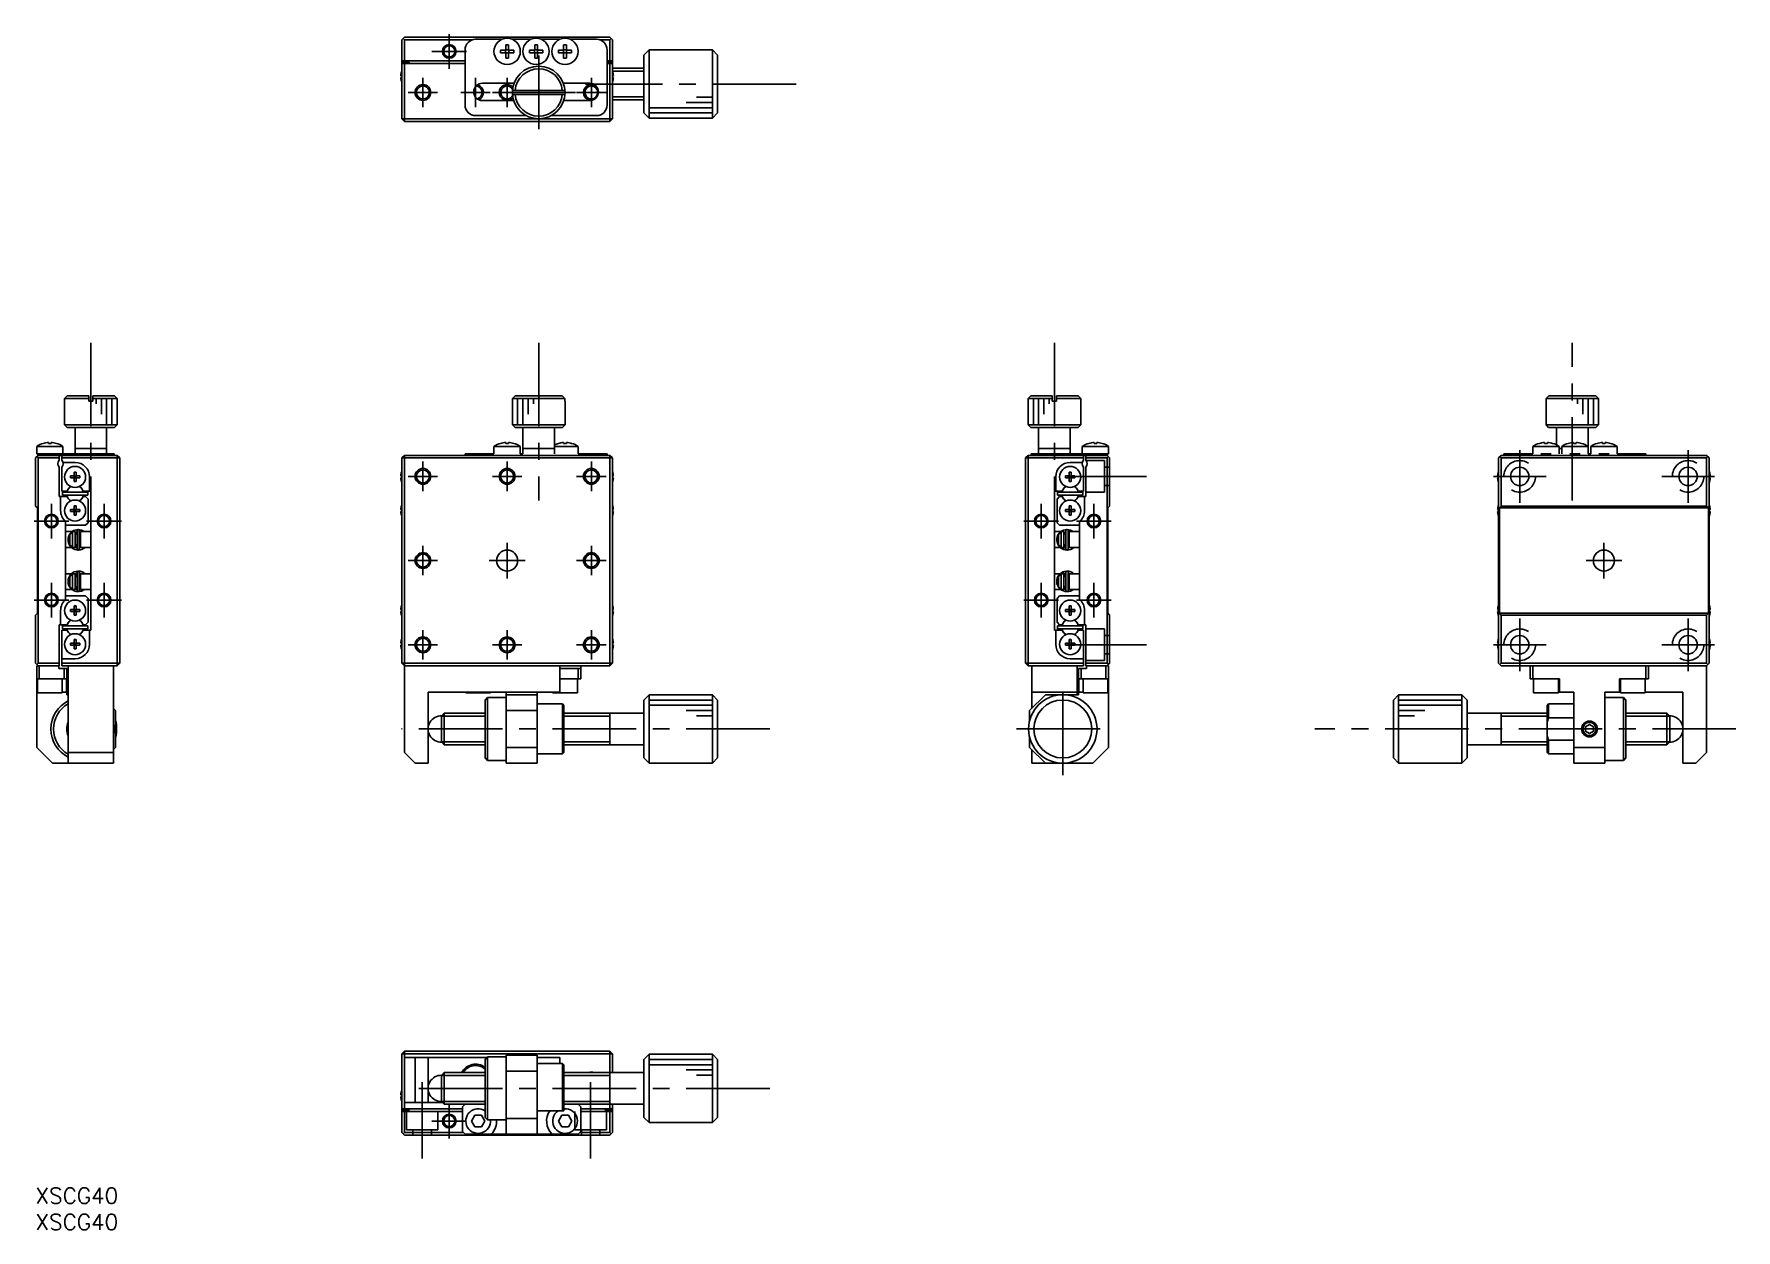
# Model space of a CAD drawing. Extents: x 0 to 323, y -8 to 219.
import ezdxf

# ---------------------------------------------------------------- set-up
doc = ezdxf.new("R2010")
doc.units = 0
doc.header["$LTSCALE"] = 0.5
doc.linetypes.add('CENTER', pattern=[50.8, 31.75, -6.35, 6.35, -6.35])
doc.linetypes.add('DASHED', pattern=[19.05, 12.7, -6.35])
for name, color, linetype in [('MSM_CENTER', 1, 'CENTER'), ('MSM_CONTINUOUS', 7, 'CONTINUOUS'), ('MSM_DASHED', 4, 'DASHED'), ('MSM_NARROW', 5, 'CONTINUOUS'), ('MSM_PART_NUMBER', 7, 'CONTINUOUS')]:
    doc.layers.add(name, color=color, linetype=linetype)
doc.styles.get("Standard").update_dxf_attribs({"font": 'txt.shx', "height": 3, "bigfont": 'bigfont.shx'})

# ---------------------------------------------------------------- blocks, each defined once
blk = doc.blocks.new('*U3')
at = {"layer": 'MSM_PART_NUMBER'}
blk.add_text('XSCG40', height=3, dxfattribs=at).set_placement((0, -3))
blk = doc.blocks.new('*U4')
at = {"layer": 'MSM_PART_NUMBER'}
blk.add_text('XSCG40', height=3, dxfattribs=at).set_placement((0, -8))

msp = doc.modelspace()

# ---------------------------------------------------------------- linework, layer by layer
at = {"layer": 'MSM_CENTER'}
for p, q in [((78.595072, 212.658634), (78.595072, 219.258634)), ((75.295072, 215.958634), (81.895072, 215.958634)), ((95.595072, 201.158634), (95.595072, 215.158634)), ((73.595072, 205.358634), (73.595072, 210.958634)), ((83.595072, 205.358634), (83.595072, 210.958634)), ((89.595072, 205.358634), (89.595072, 210.958634)), ((105.595072, 205.358634), (105.595072, 210.958634)), ((70.795072, 208.158634), (76.395072, 208.158634)), ((80.795072, 208.158634), (86.395072, 208.158634)), ((86.795072, 208.158634), (102.595072, 208.158634)), ((102.795072, 208.158634), (108.395072, 208.158634)), ((144.500143, 209.758634), (104.500143, 209.758634)), ((10.5, 160.600153), (10.5, 130.600153)), ((95.595072, 160.600153), (95.595072, 130.600153)), ((193.583627, 160.600153), (193.583627, 130.600153)), ((291.997174, 130.600153), (291.997174, 160.600153)), ((281.997174, 130.200153), (281.997174, 140.200153)), ((313.997174, 130.200153), (313.997174, 140.200153)), ((73.595072, 132.400153), (73.595072, 138.000153)), ((89.595072, 132.400153), (89.595072, 138.000153)), ((105.595072, 132.400153), (105.595072, 138.000153)), ((70.795072, 135.200153), (76.395072, 135.200153)), ((86.795072, 135.200153), (92.395072, 135.200153)), ((102.795072, 135.200153), (108.395072, 135.200153)), ((211.083627, 135.200153), (196.083627, 135.200153)), ((276.997174, 135.200153), (286.997174, 135.200153)), ((318.997174, 135.200153), (308.997174, 135.200153)), ((3, 123.400153), (3, 130.000153)), ((13, 123.400153), (13, 130.000153)), ((191.083627, 123.400153), (191.083627, 130.000153)), ((201.083627, 123.400153), (201.083627, 130.000153)), ((-0.3, 126.700153), (6.3, 126.700153)), ((9.7, 126.700153), (16.3, 126.700153)), ((187.783627, 126.700153), (194.383627, 126.700153)), ((197.783627, 126.700153), (204.383627, 126.700153)), ((73.595072, 116.400153), (73.595072, 122.000153)), ((89.595072, 115.800153), (89.595072, 122.600153)), ((105.595072, 116.400153), (105.595072, 122.000153)), ((297.997174, 115.800153), (297.997174, 122.600153)), ((70.795072, 119.200153), (76.395072, 119.200153)), ((86.195072, 119.200153), (92.995072, 119.200153)), ((102.795072, 119.200153), (108.395072, 119.200153)), ((294.597174, 119.200153), (301.397174, 119.200153)), ((3, 108.400153), (3, 115.000153)), ((13, 108.400153), (13, 115.000153)), ((191.083627, 108.400153), (191.083627, 115.000153)), ((201.083627, 108.400153), (201.083627, 115.000153)), ((-0.3, 111.700153), (6.3, 111.700153)), ((9.7, 111.700153), (16.3, 111.700153)), ((187.783627, 111.700153), (194.383627, 111.700153)), ((197.783627, 111.700153), (204.383627, 111.700153)), ((281.997174, 108.200153), (281.997174, 98.200153)), ((313.997174, 108.200153), (313.997174, 98.200153)), ((73.595072, 100.400153), (73.595072, 106.000153)), ((89.595072, 100.400153), (89.595072, 106.000153)), ((105.595072, 100.400153), (105.595072, 106.000153)), ((70.795072, 103.200153), (76.395072, 103.200153)), ((86.795072, 103.200153), (92.395072, 103.200153)), ((102.795072, 103.200153), (108.395072, 103.200153)), ((196.083627, 103.200153), (211.083627, 103.200153)), ((276.997174, 103.200153), (286.997174, 103.200153)), ((318.997174, 103.200153), (308.997174, 103.200153)), ((195.183627, 78.400153), (195.183627, 96.000153)), ((139.500143, 87.200153), (69.500143, 87.200153)), ((186.383627, 87.200153), (203.983627, 87.200153)), ((323.092104, 87.200153), (243.092104, 87.200153)), ((73.445072, 20.096073), (73.445072, 5.564586)), ((105.445072, 20.096073), (105.445072, 5.564586)), ((139.500143, 18.9), (69.500143, 18.9)), ((78.595072, 9.4), (78.595072, 16)), ((75.295072, 12.7), (81.895072, 12.7))]:
    msp.add_line(p, q, dxfattribs=at)
at = {"layer": 'MSM_CONTINUOUS'}
for p, q in [((69.595072, 218.158634), (70.095072, 218.658634)), ((69.595072, 203.158634), (69.595072, 218.158634)), ((69.845072, 218.408634), (70.095072, 218.158634)), ((70.095072, 218.658634), (109.095072, 218.658634)), ((70.095072, 218.158634), (70.095072, 214.158634)), ((82.970572, 218.158634), (70.095072, 218.158634)), ((83.595072, 218.258634), (88.615276, 218.258634)), ((89.335072, 217.217224), (89.855072, 217.217224)), ((89.335072, 216.218634), (89.335072, 217.217224)), ((89.855072, 217.217224), (89.855072, 216.218634)), ((90.574868, 218.258634), (94.115276, 218.258634)), ((94.835072, 217.217224), (95.355072, 217.217224)), ((94.835072, 216.218634), (94.835072, 217.217224)), ((95.355072, 217.217224), (95.355072, 216.218634)), ((96.074868, 218.258634), (99.615276, 218.258634)), ((100.335072, 217.217224), (100.855072, 217.217224)), ((100.335072, 216.218634), (100.335072, 217.217224)), ((100.855072, 217.217224), (100.855072, 216.218634)), ((101.574868, 218.258634), (106.595072, 218.258634)), ((109.095072, 218.158634), (107.219572, 218.158634)), ((109.095072, 218.658634), (109.595072, 218.158634)), ((109.095072, 218.158634), (109.345072, 218.408634)), ((109.095072, 214.158634), (109.095072, 218.158634)), ((109.595072, 203.158634), (109.595072, 218.158634)), ((69.595072, 214.158634), (81.595072, 214.158634)), ((70.995072, 213.908634), (69.595072, 213.908634)), ((81.595072, 213.658634), (69.595072, 213.658634)), ((70.095072, 202.658634), (70.095072, 213.658634)), ((70.995072, 213.658634), (70.995072, 213.908634)), ((81.595072, 205.758634), (81.595072, 216.258634)), ((88.336483, 215.698634), (88.336483, 216.218634)), ((88.336483, 216.218634), (89.335072, 216.218634)), ((89.335072, 215.698634), (88.336483, 215.698634)), ((89.293697, 215.698634), (89.293697, 216.218634)), ((89.335072, 216.260009), (89.855072, 216.260009)), ((89.335072, 214.700045), (89.335072, 215.698634)), ((89.855072, 215.657259), (89.335072, 215.657259)), ((89.855072, 214.700045), (89.335072, 214.700045)), ((89.855072, 216.218634), (90.853662, 216.218634)), ((89.855072, 215.698634), (89.855072, 214.700045)), ((90.853662, 215.698634), (89.855072, 215.698634)), ((89.896447, 216.218634), (89.896447, 215.698634)), ((90.853662, 216.218634), (90.853662, 215.698634)), ((93.836483, 215.698634), (93.836483, 216.218634)), ((93.836483, 216.218634), (94.835072, 216.218634)), ((94.835072, 215.698634), (93.836483, 215.698634)), ((94.793697, 215.698634), (94.793697, 216.218634)), ((94.835072, 216.260009), (95.355072, 216.260009)), ((94.835072, 214.700045), (94.835072, 215.698634)), ((95.355072, 215.657259), (94.835072, 215.657259)), ((95.355072, 214.700045), (94.835072, 214.700045)), ((95.355072, 216.218634), (96.353662, 216.218634)), ((95.355072, 215.698634), (95.355072, 214.700045)), ((96.353662, 215.698634), (95.355072, 215.698634)), ((95.396447, 216.218634), (95.396447, 215.698634)), ((96.353662, 216.218634), (96.353662, 215.698634)), ((99.336483, 215.698634), (99.336483, 216.218634)), ((99.336483, 216.218634), (100.335072, 216.218634)), ((100.335072, 215.698634), (99.336483, 215.698634)), ((100.293697, 215.698634), (100.293697, 216.218634)), ((100.335072, 216.260009), (100.855072, 216.260009)), ((100.335072, 214.700045), (100.335072, 215.698634)), ((100.855072, 215.657259), (100.335072, 215.657259)), ((100.855072, 214.700045), (100.335072, 214.700045)), ((100.855072, 216.218634), (101.853662, 216.218634)), ((100.855072, 215.698634), (100.855072, 214.700045)), ((101.853662, 215.698634), (100.855072, 215.698634)), ((100.896447, 216.218634), (100.896447, 215.698634)), ((101.853662, 216.218634), (101.853662, 215.698634)), ((108.595072, 216.258634), (108.595072, 205.758634)), ((109.595072, 214.158634), (108.595072, 214.158634)), ((108.595072, 213.908634), (109.595072, 213.908634)), ((108.595072, 213.658634), (109.595072, 213.658634)), ((109.095072, 213.658634), (109.095072, 202.658634)), ((116.595072, 216.258634), (115.595072, 215.258634)), ((115.595072, 204.258634), (115.595072, 215.258634)), ((116.595072, 216.258634), (116.595072, 203.258634)), ((128.595072, 216.258634), (116.595072, 216.258634)), ((129.595072, 215.258634), (128.595072, 216.258634)), ((128.595072, 203.258634), (128.595072, 216.258634)), ((129.595072, 215.258634), (129.595072, 204.258634)), ((69.405213, 211.338634), (69.52555, 211.338634)), ((69.52555, 210.978634), (69.405213, 210.978634)), ((69.520928, 212.04725), (69.52555, 212.044996)), ((69.52555, 210.272273), (69.520928, 210.270018)), ((69.52555, 211.338634), (69.52555, 210.978634)), ((115.595072, 212.758634), (109.595072, 212.758634)), ((109.664594, 212.044996), (109.669216, 212.04725)), ((109.664594, 211.338634), (109.784931, 211.338634)), ((109.664594, 210.978634), (109.664594, 211.338634)), ((109.784931, 210.978634), (109.664594, 210.978634)), ((109.669216, 210.270018), (109.664594, 210.272273)), ((84.895072, 209.908634), (90.911324, 209.908634)), ((100.579046, 208.558634), (90.611098, 208.558634)), ((90.611098, 207.758634), (100.579046, 207.758634)), ((100.278821, 209.908634), (105.295072, 209.908634)), ((93.220204, 203.758634), (83.595072, 203.758634)), ((90.841389, 206.608634), (84.895072, 206.608634)), ((106.595072, 203.758634), (97.969941, 203.758634)), ((105.295072, 206.608634), (100.348755, 206.608634)), ((109.595072, 206.758634), (115.595072, 206.758634)), ((115.595072, 204.258634), (116.595072, 203.258634)), ((128.595072, 203.258634), (129.595072, 204.258634)), ((70.095072, 202.658634), (69.595072, 203.158634)), ((109.595072, 203.158634), (69.595072, 203.158634)), ((109.095072, 202.658634), (70.095072, 202.658634)), ((109.595072, 203.158634), (109.095072, 202.658634)), ((116.595072, 203.258634), (128.595072, 203.258634)), ((6, 150.500153), (5.5, 150.000153)), ((10.1, 150.000153), (5.5, 150.000153)), ((5.5, 150.000153), (5.5, 145.000153)), ((6, 150.500153), (10.1, 150.500153)), ((10.1, 150.500153), (10.1, 149.500153)), ((10.1, 149.500153), (10.9, 149.500153)), ((10.9, 150.500153), (15, 150.500153)), ((10.9, 149.500153), (10.9, 150.500153)), ((15.5, 150.000153), (10.9, 150.000153)), ((15.5, 150.000153), (15, 150.500153)), ((15.5, 145.000153), (15.5, 150.000153)), ((90.595072, 149.500153), (90.611098, 149.500153)), ((90.595072, 149.500153), (90.595072, 145.000153)), ((90.611098, 150.000153), (91.112885, 150.500153)), ((100.579046, 150.000153), (90.611098, 150.000153)), ((90.611098, 149.500153), (90.611098, 150.000153)), ((91.112885, 150.500153), (100.077259, 150.500153)), ((100.077259, 150.500153), (100.579046, 150.000153)), ((100.579046, 150.000153), (100.579046, 149.500153)), ((100.579046, 149.500153), (100.595072, 149.500153)), ((100.595072, 145.000153), (100.595072, 149.500153)), ((189.083627, 150.500153), (188.583627, 150.000153)), ((193.183627, 150.000153), (188.583627, 150.000153)), ((188.583627, 150.000153), (188.583627, 145.000153)), ((189.083627, 150.500153), (193.183627, 150.500153)), ((193.183627, 150.500153), (193.183627, 149.500153)), ((193.183627, 149.500153), (193.983627, 149.500153)), ((193.983627, 150.500153), (198.083627, 150.500153)), ((193.983627, 149.500153), (193.983627, 150.500153)), ((198.583627, 150.000153), (193.983627, 150.000153)), ((198.583627, 150.000153), (198.083627, 150.500153)), ((198.583627, 145.000153), (198.583627, 150.000153)), ((286.997174, 149.500153), (287.0132, 149.500153)), ((286.997174, 149.500153), (286.997174, 145.000153)), ((287.0132, 150.000153), (287.514987, 150.500153)), ((287.0132, 149.500153), (287.0132, 150.000153)), ((296.981149, 150.000153), (287.0132, 150.000153)), ((287.514987, 150.500153), (296.479361, 150.500153)), ((296.479361, 150.500153), (296.981149, 150.000153)), ((296.981149, 150.000153), (296.981149, 149.500153)), ((296.981149, 149.500153), (296.997174, 149.500153)), ((296.997174, 145.000153), (296.997174, 149.500153)), ((5.5, 145.000153), (6, 144.500153)), ((5.5, 145.000153), (15.5, 145.000153)), ((15, 144.500153), (6, 144.500153)), ((7.5, 144.500153), (7.5, 139.500153)), ((13.5, 139.500153), (13.5, 144.500153)), ((15, 144.500153), (15.5, 145.000153)), ((90.595072, 145.000153), (100.595072, 145.000153)), ((90.595072, 145.000153), (91.095072, 144.500153)), ((100.095072, 144.500153), (91.095072, 144.500153)), ((92.595072, 144.500153), (92.595072, 139.500153)), ((98.595072, 139.500153), (98.595072, 144.500153)), ((100.095072, 144.500153), (100.595072, 145.000153)), ((188.583627, 145.000153), (198.583627, 145.000153)), ((188.583627, 145.000153), (189.083627, 144.500153)), ((198.083627, 144.500153), (189.083627, 144.500153)), ((190.583627, 144.500153), (190.583627, 139.500153)), ((196.583627, 139.500153), (196.583627, 144.500153)), ((198.083627, 144.500153), (198.583627, 145.000153)), ((286.997174, 145.000153), (296.997174, 145.000153)), ((286.997174, 145.000153), (287.497174, 144.500153)), ((296.497174, 144.500153), (287.497174, 144.500153)), ((288.997174, 144.500153), (288.997174, 141.181281)), ((294.997174, 139.500153), (294.997174, 144.500153)), ((296.497174, 144.500153), (296.997174, 145.000153)), ((0.5, 139.200153), (0, 138.700153)), ((0.2, 140.89181), (5.2, 140.89181)), ((0.2, 140.89181), (0.2, 139.500153)), ((0.2, 139.500153), (14.9, 139.500153)), ((0.4, 139.200153), (0.4, 139.500153)), ((0.4, 139.200153), (15.5, 139.200153)), ((1.44141, 141.462733), (1.438067, 141.469588)), ((2.44, 141.462733), (2.44, 141.635105)), ((2.96, 141.462733), (2.44, 141.462733)), ((2.96, 141.635105), (2.96, 141.462733)), ((3.961933, 141.469588), (3.958589, 141.462733)), ((4.5, 139.200153), (4.5, 138.26159)), ((5, 138.26159), (5, 139.200153)), ((5.2, 139.500153), (5.2, 140.89181)), ((13.5, 140.500153), (7.5, 140.500153)), ((14.9, 139.500153), (14.9, 139.200153)), ((16, 138.700153), (15.5, 139.200153)), ((15.5, 139.200153), (15.5, 99.200153)), ((70.095072, 139.200153), (69.595072, 138.700153)), ((70.095072, 139.200153), (109.095072, 139.200153)), ((70.095072, 82.700153), (70.095072, 139.200153)), ((81.595072, 139.200153), (81.595072, 139.500153)), ((81.595072, 139.500153), (87.095072, 139.500153)), ((87.095072, 140.89181), (92.095072, 140.89181)), ((87.095072, 140.89181), (87.095072, 139.500153)), ((88.336483, 141.462733), (88.333139, 141.469588)), ((89.335072, 141.462733), (89.335072, 141.635105)), ((89.855072, 141.462733), (89.335072, 141.462733)), ((89.855072, 141.635105), (89.855072, 141.462733)), ((90.857005, 141.469588), (90.853662, 141.462733)), ((92.095072, 139.500153), (92.095072, 140.89181)), ((92.595072, 139.500153), (92.095072, 139.500153)), ((98.595072, 140.500153), (92.595072, 140.500153)), ((98.595072, 140.89181), (103.095072, 140.89181)), ((99.336483, 141.462733), (99.333139, 141.469588)), ((100.335072, 141.462733), (100.335072, 141.635105)), ((100.855072, 141.462733), (100.335072, 141.462733)), ((100.855072, 141.635105), (100.855072, 141.462733)), ((101.857005, 141.469588), (101.853662, 141.462733)), ((103.095072, 139.500153), (103.095072, 140.89181)), ((108.595072, 139.500153), (103.095072, 139.500153)), ((108.595072, 139.500153), (108.595072, 139.200153)), ((109.595072, 138.700153), (109.095072, 139.200153)), ((109.095072, 139.200153), (109.095072, 99.200153)), ((188.583627, 139.200153), (188.083627, 138.700153)), ((188.583627, 139.200153), (203.683627, 139.200153)), ((188.583627, 99.200153), (188.583627, 139.200153)), ((189.183627, 139.200153), (189.183627, 139.500153)), ((189.183627, 139.500153), (203.883627, 139.500153)), ((196.583627, 140.500153), (190.583627, 140.500153)), ((198.883627, 140.89181), (203.883627, 140.89181)), ((198.883627, 140.89181), (198.883627, 139.500153)), ((199.083627, 139.200153), (199.083627, 138.26159)), ((199.583627, 138.26159), (199.583627, 139.200153)), ((200.125037, 141.462733), (200.121694, 141.469588)), ((201.123627, 141.462733), (201.123627, 141.635105)), ((201.643627, 141.462733), (201.123627, 141.462733)), ((201.643627, 141.635105), (201.643627, 141.462733)), ((202.64556, 141.469588), (202.642216, 141.462733)), ((203.583627, 139.200153), (204.083627, 138.700153)), ((203.683627, 139.500153), (203.683627, 139.200153)), ((203.883627, 139.500153), (203.883627, 140.89181)), ((278.497174, 139.200153), (277.997174, 138.700153)), ((278.497174, 139.200153), (317.497174, 139.200153)), ((278.997174, 139.200153), (278.997174, 139.500153)), ((284.497174, 139.500153), (278.997174, 139.500153)), ((284.497174, 140.89181), (284.497174, 139.500153)), ((284.497174, 140.89181), (289.497174, 140.89181)), ((285.738585, 141.462733), (285.735241, 141.469588)), ((286.017378, 139.500153), (287.97697, 139.500153)), ((286.737174, 141.462733), (286.737174, 141.635105)), ((287.257174, 141.462733), (286.737174, 141.462733)), ((287.257174, 141.635105), (287.257174, 141.462733)), ((288.259107, 141.469588), (288.255764, 141.462733)), ((289.497174, 139.500153), (289.497174, 140.89181)), ((289.997174, 140.500153), (289.497174, 140.500153)), ((289.997174, 140.89181), (289.997174, 139.500153)), ((289.997174, 140.89181), (294.997174, 140.89181)), ((291.238585, 141.462733), (291.235241, 141.469588)), ((291.517378, 139.500153), (293.47697, 139.500153)), ((292.237174, 141.462733), (292.237174, 141.635105)), ((292.757174, 141.462733), (292.237174, 141.462733)), ((292.757174, 141.635105), (292.757174, 141.462733)), ((293.759107, 141.469588), (293.755764, 141.462733)), ((295.497174, 139.500153), (294.997174, 139.500153)), ((295.497174, 140.89181), (295.497174, 139.500153)), ((295.497174, 140.89181), (300.497174, 140.89181)), ((296.738585, 141.462733), (296.735241, 141.469588)), ((297.017378, 139.500153), (298.97697, 139.500153)), ((297.737174, 141.462733), (297.737174, 141.635105)), ((298.257174, 141.462733), (297.737174, 141.462733)), ((298.257174, 141.635105), (298.257174, 141.462733)), ((299.259107, 141.469588), (299.255764, 141.462733)), ((300.497174, 139.500153), (300.497174, 140.89181)), ((300.497174, 139.500153), (305.997174, 139.500153)), ((305.997174, 139.500153), (305.997174, 139.200153)), ((317.997174, 138.700153), (317.497174, 139.200153)), ((0, 129.550153), (0, 138.700153)), ((0.5, 138.700153), (0.25, 138.950153)), ((0.5, 138.700153), (0.5, 99.700153)), ((4.5, 138.700153), (0.5, 138.700153)), ((4.5, 131.400153), (4.5, 136.938715)), ((16, 138.700153), (5, 138.700153)), ((5, 136.938715), (5, 132.400153)), ((5.218246, 137.850153), (7.5, 137.850153)), ((7.32, 135.986514), (7.68, 135.986514)), ((7.32, 135.280153), (7.32, 135.986514)), ((7.68, 135.986514), (7.68, 135.280153)), ((16, 138.700153), (16, 99.700153)), ((69.520928, 135.988768), (69.52555, 135.986514)), ((69.595072, 99.700153), (69.595072, 138.700153)), ((109.595072, 138.700153), (69.595072, 138.700153)), ((109.595072, 138.700153), (109.595072, 99.700153)), ((109.664594, 135.986514), (109.669216, 135.988768)), ((188.083627, 99.700153), (188.083627, 138.700153)), ((199.083627, 138.700153), (188.083627, 138.700153)), ((196.403627, 135.986514), (196.763627, 135.986514)), ((196.403627, 135.986514), (196.403627, 135.280153)), ((198.865381, 137.850153), (196.583627, 137.850153)), ((196.763627, 135.986514), (196.763627, 135.280153)), ((199.083627, 136.938715), (199.083627, 132.400153)), ((203.583627, 138.700153), (199.583627, 138.700153)), ((199.583627, 136.938715), (199.583627, 131.400153)), ((203.833627, 138.950153), (203.583627, 138.700153)), ((203.583627, 99.700153), (203.583627, 138.700153)), ((204.083627, 138.700153), (204.083627, 129.550153)), ((277.92303, 135.988768), (277.927653, 135.986514)), ((277.997174, 99.700153), (277.997174, 138.700153)), ((278.247174, 138.950153), (278.497174, 138.700153)), ((317.497174, 138.700153), (278.497174, 138.700153)), ((278.497174, 138.700153), (278.497174, 129.550153)), ((317.747174, 138.950153), (317.497174, 138.700153)), ((317.497174, 129.550153), (317.497174, 138.700153)), ((317.997174, 138.700153), (317.997174, 99.700153)), ((318.066696, 135.986514), (318.071318, 135.988768)), ((6.09936, 132.660248), (5.949194, 132.400153)), ((6.613638, 135.280153), (7.32, 135.280153)), ((6.613638, 134.920153), (6.613638, 135.280153)), ((7.32, 134.920153), (6.613638, 134.920153)), ((7.330372, 135.26978), (7.32, 135.280153)), ((7.330372, 134.930525), (7.32, 134.920153)), ((7.32, 134.213791), (7.32, 134.920153)), ((7.68, 134.213791), (7.32, 134.213791)), ((7.330372, 134.930525), (7.330372, 135.26978)), ((7.330372, 135.26978), (7.669628, 135.26978)), ((7.669628, 134.930525), (7.330372, 134.930525)), ((7.669628, 135.26978), (7.68, 135.280153)), ((7.669628, 135.26978), (7.669628, 134.930525)), ((7.669628, 134.930525), (7.68, 134.920153)), ((7.68, 135.280153), (8.386361, 135.280153)), ((8.386361, 134.920153), (7.68, 134.920153)), ((7.68, 134.213791), (7.68, 134.920153)), ((8.386361, 135.280153), (8.386361, 134.920153)), ((9.050805, 132.400153), (8.900639, 132.660248)), ((10.25, 135.100153), (10.25, 132.400153)), ((69.405213, 135.280153), (69.52555, 135.280153)), ((69.52555, 134.920153), (69.405213, 134.920153)), ((69.52555, 134.213791), (69.520928, 134.211537)), ((69.52555, 135.280153), (69.52555, 134.920153)), ((109.664594, 134.920153), (109.664594, 135.280153)), ((109.664594, 135.280153), (109.784931, 135.280153)), ((109.784931, 134.920153), (109.664594, 134.920153)), ((109.669216, 134.211537), (109.664594, 134.213791)), ((193.833627, 135.100153), (193.833627, 132.400153)), ((195.182987, 132.660248), (195.032821, 132.400153)), ((195.697265, 134.920153), (195.697265, 135.280153)), ((195.697265, 135.280153), (196.403627, 135.280153)), ((196.403627, 134.920153), (195.697265, 134.920153)), ((196.413999, 135.26978), (196.403627, 135.280153)), ((196.413999, 134.930525), (196.403627, 134.920153)), ((196.403627, 134.213791), (196.403627, 134.920153)), ((196.763627, 134.213791), (196.403627, 134.213791)), ((196.413999, 135.26978), (196.753255, 135.26978)), ((196.413999, 134.930525), (196.413999, 135.26978)), ((196.753255, 134.930525), (196.413999, 134.930525)), ((196.753255, 135.26978), (196.763627, 135.280153)), ((196.753255, 135.26978), (196.753255, 134.930525)), ((196.753255, 134.930525), (196.763627, 134.920153)), ((196.763627, 135.280153), (197.469988, 135.280153)), ((196.763627, 134.920153), (196.763627, 134.213791)), ((197.469988, 134.920153), (196.763627, 134.920153)), ((197.469988, 135.280153), (197.469988, 134.920153)), ((198.134432, 132.400153), (197.984266, 132.660248)), ((277.807315, 135.280153), (277.927653, 135.280153)), ((277.927653, 134.920153), (277.807315, 134.920153)), ((277.927653, 134.213791), (277.92303, 134.211537)), ((277.927653, 135.280153), (277.927653, 134.920153)), ((318.066696, 135.280153), (318.187033, 135.280153)), ((318.066696, 134.920153), (318.066696, 135.280153)), ((318.187033, 134.920153), (318.066696, 134.920153)), ((318.071318, 134.211537), (318.066696, 134.213791)), ((0, 129.550153), (0.35, 129.200153)), ((5.949194, 131.400153), (4.5, 131.400153)), ((4.75, 131.400153), (4.75, 128.700153)), ((5, 132.400153), (5.949194, 132.400153)), ((9.9, 132.200153), (5.1, 132.200153)), ((5.1, 132.200153), (5.1, 131.600153)), ((5.1, 131.600153), (9.9, 131.600153)), ((6.09936, 131.140057), (5.949194, 131.400153)), ((7.32, 129.586514), (7.68, 129.586514)), ((7.32, 128.880153), (7.32, 129.586514)), ((7.68, 129.586514), (7.68, 128.880153)), ((9.050805, 131.400153), (8.900639, 131.140057)), ((9.050805, 132.400153), (10.5, 132.400153)), ((9.5, 131.400153), (9.050805, 131.400153)), ((10, 130.900153), (9.5, 131.400153)), ((9.9, 132.200153), (9.9, 131.600153)), ((10, 126.400153), (10, 130.900153)), ((10.5, 132.400153), (10.5, 106.000153)), ((69.520928, 129.588768), (69.52555, 129.586514)), ((109.664594, 129.586514), (109.669216, 129.588768)), ((193.583627, 106.000153), (193.583627, 132.400153)), ((195.032821, 132.400153), (193.583627, 132.400153)), ((194.583627, 131.400153), (194.083627, 130.900153)), ((194.083627, 126.400153), (194.083627, 130.900153)), ((194.183627, 132.200153), (194.183627, 131.600153)), ((198.983627, 132.200153), (194.183627, 132.200153)), ((194.183627, 131.600153), (198.983627, 131.600153)), ((194.583627, 131.400153), (195.032821, 131.400153)), ((195.032821, 131.400153), (195.182987, 131.140057)), ((196.403627, 129.586514), (196.763627, 129.586514)), ((196.403627, 129.586514), (196.403627, 128.880153)), ((196.763627, 129.586514), (196.763627, 128.880153)), ((197.984266, 131.140057), (198.134432, 131.400153)), ((199.083627, 132.400153), (198.134432, 132.400153)), ((198.134432, 131.400153), (199.583627, 131.400153)), ((198.983627, 132.200153), (198.983627, 131.600153)), ((199.333627, 131.400153), (199.333627, 128.700153)), ((203.733627, 129.200153), (204.083627, 129.550153)), ((277.92303, 129.588768), (277.927653, 129.586514)), ((278.147174, 129.200153), (278.497174, 129.550153)), ((278.497174, 129.550153), (317.497174, 129.550153)), ((317.497174, 129.550153), (317.847174, 129.200153)), ((318.066696, 129.586514), (318.071318, 129.588768)), ((0.35, 109.200153), (0.35, 129.200153)), ((5.7, 126.62109), (5.7, 111.779215)), ((6.613638, 128.880153), (7.32, 128.880153)), ((6.613638, 128.520153), (6.613638, 128.880153)), ((7.32, 128.520153), (6.613638, 128.520153)), ((7.330372, 128.86978), (7.32, 128.880153)), ((7.330372, 128.530525), (7.32, 128.520153)), ((7.32, 127.813791), (7.32, 128.520153)), ((7.68, 127.813791), (7.32, 127.813791)), ((7.330372, 128.530525), (7.330372, 128.86978)), ((7.330372, 128.86978), (7.669628, 128.86978)), ((7.669628, 128.530525), (7.330372, 128.530525)), ((7.669628, 128.86978), (7.68, 128.880153)), ((7.669628, 128.86978), (7.669628, 128.530525)), ((7.669628, 128.530525), (7.68, 128.520153)), ((7.68, 128.880153), (8.386361, 128.880153)), ((8.386361, 128.520153), (7.68, 128.520153)), ((7.68, 127.813791), (7.68, 128.520153)), ((8.386361, 128.880153), (8.386361, 128.520153)), ((9.5, 125.900153), (10, 126.400153)), ((69.405213, 128.880153), (69.52555, 128.880153)), ((69.52555, 128.520153), (69.405213, 128.520153)), ((69.52555, 127.813791), (69.520928, 127.811537)), ((69.52555, 128.880153), (69.52555, 128.520153)), ((109.664594, 128.520153), (109.664594, 128.880153)), ((109.664594, 128.880153), (109.784931, 128.880153)), ((109.784931, 128.520153), (109.664594, 128.520153)), ((109.669216, 127.811537), (109.664594, 127.813791)), ((194.083627, 126.400153), (194.583627, 125.900153)), ((195.697265, 128.520153), (195.697265, 128.880153)), ((195.697265, 128.880153), (196.403627, 128.880153)), ((196.403627, 128.520153), (195.697265, 128.520153)), ((196.413999, 128.86978), (196.403627, 128.880153)), ((196.413999, 128.530525), (196.403627, 128.520153)), ((196.403627, 127.813791), (196.403627, 128.520153)), ((196.763627, 127.813791), (196.403627, 127.813791)), ((196.413999, 128.86978), (196.753255, 128.86978)), ((196.413999, 128.530525), (196.413999, 128.86978)), ((196.753255, 128.530525), (196.413999, 128.530525)), ((196.753255, 128.86978), (196.763627, 128.880153)), ((196.753255, 128.86978), (196.753255, 128.530525)), ((196.753255, 128.530525), (196.763627, 128.520153)), ((196.763627, 128.880153), (197.469988, 128.880153)), ((196.763627, 128.520153), (196.763627, 127.813791)), ((197.469988, 128.520153), (196.763627, 128.520153)), ((197.469988, 128.880153), (197.469988, 128.520153)), ((198.383627, 111.779215), (198.383627, 126.62109)), ((203.733627, 129.200153), (203.733627, 109.200153)), ((277.807315, 128.880153), (277.927653, 128.880153)), ((277.927653, 128.520153), (277.807315, 128.520153)), ((277.927653, 127.813791), (277.92303, 127.811537)), ((277.927653, 128.880153), (277.927653, 128.520153)), ((317.847174, 129.200153), (278.147174, 129.200153)), ((278.147174, 129.200153), (278.147174, 109.200153)), ((317.847174, 109.200153), (317.847174, 129.200153)), ((318.066696, 128.880153), (318.187033, 128.880153)), ((318.066696, 128.520153), (318.066696, 128.880153)), ((318.187033, 128.520153), (318.066696, 128.520153)), ((318.071318, 127.811537), (318.066696, 127.813791)), ((5.7, 125.900153), (9.5, 125.900153)), ((6.921565, 124.700153), (5.7, 124.700153)), ((6.5, 124.116668), (7, 124.645836)), ((6.5, 122.283637), (6.5, 124.116668)), ((7.5, 124.700153), (7, 124.700153)), ((7, 124.700153), (7, 121.700153)), ((7.499868, 124.580546), (7.90643, 124.69141)), ((7.5, 121.700153), (7.5, 124.700153)), ((7.906482, 124.200153), (7.5, 124.200153)), ((7.7, 124.200153), (7.7, 124.649982)), ((7.906482, 124.903231), (7.906482, 121.403231)), ((8.879232, 124.942263), (8.130759, 125.101769)), ((8.335199, 124.949235), (8.303885, 124.935236)), ((8.306481, 124.302343), (8.306808, 124.316298)), ((8.306482, 121.403231), (8.306482, 124.903231)), ((8.5, 124.200153), (8.306482, 124.200153)), ((8.306808, 124.316298), (8.307843, 124.330993)), ((8.307843, 124.330993), (8.309582, 124.345619)), ((8.309582, 124.345619), (8.312023, 124.360142)), ((8.312023, 124.360142), (8.31516, 124.374529)), ((8.31516, 124.374529), (8.318986, 124.388746)), ((8.318986, 124.388746), (8.323494, 124.40276)), ((8.323494, 124.40276), (8.328672, 124.416538)), ((8.328672, 124.416538), (8.334512, 124.430048)), ((8.334512, 124.430048), (8.340999, 124.443259)), ((8.367334, 124.961722), (8.335199, 124.949235)), ((8.340999, 124.443259), (8.348122, 124.456138)), ((8.348122, 124.456138), (8.355863, 124.468655)), ((8.355863, 124.468655), (8.364208, 124.48078)), ((8.364208, 124.48078), (8.373137, 124.492481)), ((8.400039, 124.972584), (8.367334, 124.961722)), ((8.373137, 124.492481), (8.382633, 124.503731)), ((8.382633, 124.503731), (8.392673, 124.514501)), ((8.392673, 124.514501), (8.403236, 124.524763)), ((8.433233, 124.981795), (8.400039, 124.972584)), ((8.403236, 124.524763), (8.414298, 124.53449)), ((8.414298, 124.53449), (8.425835, 124.543657)), ((8.425835, 124.543657), (8.437819, 124.552238)), ((8.466836, 124.989333), (8.433233, 124.981795)), ((8.437819, 124.552238), (8.450223, 124.560211)), ((8.450223, 124.560211), (8.463018, 124.567552)), ((8.463018, 124.567552), (8.476172, 124.574241)), ((8.500766, 124.995181), (8.466836, 124.989333)), ((8.476172, 124.574241), (8.489654, 124.580258)), ((8.489654, 124.580258), (8.499977, 124.584325)), ((8.5, 124.700153), (8.5, 121.700153)), ((10.5, 124.700153), (8.5, 124.700153)), ((8.534939, 124.999324), (8.500766, 124.995181)), ((8.569273, 125.001752), (8.534939, 124.999324)), ((8.603684, 125.002459), (8.569273, 125.001752)), ((8.638089, 125.001444), (8.603684, 125.002459)), ((8.672403, 124.998709), (8.638089, 125.001444)), ((8.706544, 124.994259), (8.672403, 124.998709)), ((8.740427, 124.988105), (8.706544, 124.994259)), ((8.77397, 124.980261), (8.740427, 124.988105)), ((8.80709, 124.970746), (8.77397, 124.980261)), ((8.801893, 124.714172), (8.795306, 124.700153)), ((8.808415, 124.728507), (8.801893, 124.714172)), ((8.880388, 124.93999), (8.805969, 124.700137)), ((8.839706, 124.959582), (8.80709, 124.970746)), ((8.814831, 124.743064), (8.808415, 124.728507)), ((8.8211, 124.757751), (8.814831, 124.743064)), ((8.827182, 124.772475), (8.8211, 124.757751)), ((8.833039, 124.787141), (8.827182, 124.772475)), ((8.838632, 124.801657), (8.833039, 124.787141)), ((8.843927, 124.815929), (8.838632, 124.801657)), ((8.870057, 124.947514), (8.839706, 124.959582)), ((8.848889, 124.829866), (8.843927, 124.815929)), ((8.853487, 124.84338), (8.848889, 124.829866)), ((8.857692, 124.856385), (8.853487, 124.84338)), ((8.861476, 124.868797), (8.857692, 124.856385)), ((8.864816, 124.880537), (8.861476, 124.868797)), ((8.867691, 124.891531), (8.864816, 124.880537)), ((8.870081, 124.901709), (8.867691, 124.891531)), ((8.868376, 124.947867), (8.870634, 124.947215)), ((9.291267, 124.700173), (8.869514, 124.946472)), ((8.871972, 124.911005), (8.870081, 124.901709)), ((8.870634, 124.947215), (8.87239, 124.945391)), ((8.873352, 124.919361), (8.871972, 124.911005)), ((8.87239, 124.945391), (8.873632, 124.942407)), ((8.872835, 124.942593), (8.878604, 124.942576)), ((8.874212, 124.926722), (8.873352, 124.919361)), ((8.873632, 124.942407), (8.874352, 124.938282)), ((8.874546, 124.933043), (8.874212, 124.926722)), ((8.874352, 124.938282), (8.874546, 124.933043)), ((8.878604, 124.942576), (8.880388, 124.93999)), ((194.793292, 124.700153), (193.583627, 124.700153)), ((194.383627, 124.116668), (194.883627, 124.645836)), ((194.383627, 122.283637), (194.383627, 124.116668)), ((198.383627, 125.900153), (194.583627, 125.900153)), ((195.383627, 124.700153), (194.883627, 124.700153)), ((194.883627, 124.700153), (194.883627, 121.700153)), ((195.209456, 124.943159), (195.205023, 124.942576)), ((195.268734, 124.96824), (195.213569, 124.947514)), ((195.370122, 124.579423), (195.384366, 124.585041)), ((195.383513, 124.585964), (195.777085, 124.691437)), ((195.383627, 121.700153), (195.383627, 124.700153)), ((195.777145, 124.200153), (195.383627, 124.200153)), ((195.384366, 124.585041), (195.398382, 124.589744)), ((195.398382, 124.589744), (195.412626, 124.593726)), ((195.412626, 124.593726), (195.427062, 124.596974)), ((195.427062, 124.596974), (195.441651, 124.599477)), ((195.441651, 124.599477), (195.456355, 124.601228)), ((195.456355, 124.601228), (195.471135, 124.602221)), ((195.471135, 124.602221), (195.48595, 124.602451)), ((195.48595, 124.602451), (195.50076, 124.601919)), ((195.50076, 124.601919), (195.515526, 124.600624)), ((195.515526, 124.600624), (195.530207, 124.598572)), ((195.530207, 124.598572), (195.544764, 124.595767)), ((195.544764, 124.595767), (195.559157, 124.592219)), ((195.559157, 124.592219), (195.573349, 124.587938)), ((195.573349, 124.587938), (195.587302, 124.582938)), ((195.583627, 124.200153), (195.583627, 124.584727)), ((195.587302, 124.582938), (195.60098, 124.577234)), ((195.60098, 124.577234), (195.614346, 124.570841)), ((195.614346, 124.570841), (195.627369, 124.563781)), ((195.627369, 124.563781), (195.640014, 124.556072)), ((195.640014, 124.556072), (195.652251, 124.547738)), ((195.652251, 124.547738), (195.66405, 124.538801)), ((195.66405, 124.538801), (195.675382, 124.529288)), ((195.675382, 124.529288), (195.686223, 124.519223)), ((195.686223, 124.519223), (195.696546, 124.508635)), ((195.696546, 124.508635), (195.706328, 124.49755)), ((195.706328, 124.49755), (195.715548, 124.486)), ((195.715548, 124.486), (195.724185, 124.474012)), ((195.724185, 124.474012), (195.73222, 124.461618)), ((195.73222, 124.461618), (195.739637, 124.448849)), ((195.739637, 124.448849), (195.746419, 124.435736)), ((195.746419, 124.435736), (195.752554, 124.422311)), ((195.752554, 124.422311), (195.758028, 124.408608)), ((195.758028, 124.408608), (195.762829, 124.394658)), ((195.762829, 124.394658), (195.76695, 124.380496)), ((195.76695, 124.380496), (195.770381, 124.366154)), ((195.770381, 124.366154), (195.773115, 124.351666)), ((195.773115, 124.351666), (195.775148, 124.337067)), ((195.775148, 124.337067), (195.776476, 124.322389)), ((195.776476, 124.322389), (195.777095, 124.307667)), ((195.777095, 124.307667), (195.777145, 124.302343)), ((195.777145, 124.903231), (195.777145, 121.403231)), ((196.177145, 121.403231), (196.177145, 124.903231)), ((196.383627, 124.200153), (196.177145, 124.200153)), ((196.177199, 124.691123), (196.383746, 124.649919)), ((196.383627, 124.700153), (196.383627, 121.700153)), ((198.383627, 124.700153), (196.383627, 124.700153)), ((5.7, 121.700153), (6.808166, 121.700153)), ((7, 121.754469), (6.5, 122.283637)), ((7, 121.700153), (7.5, 121.700153)), ((7.906427, 121.615338), (7.499914, 121.725579)), ((7.5, 122.200153), (7.906482, 122.200153)), ((7.565484, 121.700153), (7.7, 121.700153)), ((7.7, 121.700153), (7.7, 122.200153)), ((8.306531, 121.998794), (8.306481, 122.004118)), ((8.306482, 122.200153), (8.5, 122.200153)), ((8.307151, 121.984072), (8.306531, 121.998794)), ((8.534819, 121.662647), (8.306541, 121.615024)), ((8.308479, 121.969395), (8.307151, 121.984072)), ((8.310511, 121.954795), (8.308479, 121.969395)), ((8.313246, 121.940307), (8.310511, 121.954795)), ((8.316677, 121.925965), (8.313246, 121.940307)), ((8.320797, 121.911803), (8.316677, 121.925965)), ((8.325599, 121.897853), (8.320797, 121.911803)), ((8.331073, 121.88415), (8.325599, 121.897853)), ((8.337207, 121.870726), (8.331073, 121.88415)), ((8.34399, 121.857613), (8.337207, 121.870726)), ((8.351407, 121.844843), (8.34399, 121.857613)), ((8.359442, 121.832449), (8.351407, 121.844843)), ((8.368079, 121.820462), (8.359442, 121.832449)), ((8.377298, 121.808911), (8.368079, 121.820462)), ((8.387081, 121.797827), (8.377298, 121.808911)), ((8.397404, 121.787238), (8.387081, 121.797827)), ((8.408244, 121.777174), (8.397404, 121.787238)), ((8.419577, 121.76766), (8.408244, 121.777174)), ((8.431376, 121.758724), (8.419577, 121.76766)), ((8.443613, 121.750389), (8.431376, 121.758724)), ((8.456258, 121.742681), (8.443613, 121.750389)), ((8.46928, 121.73562), (8.456258, 121.742681)), ((8.482647, 121.729228), (8.46928, 121.73562)), ((8.496325, 121.723523), (8.482647, 121.729228)), ((8.499977, 121.722136), (8.496325, 121.723523)), ((8.5, 121.700153), (10.5, 121.700153)), ((8.647486, 121.699814), (8.534819, 121.662647)), ((8.810654, 121.336467), (8.870057, 121.358947)), ((8.865855, 121.359015), (8.868376, 121.358594)), ((8.868376, 121.358594), (8.868018, 121.359456)), ((8.870057, 121.358947), (8.868376, 121.358594)), ((8.870813, 121.359363), (8.870057, 121.358947)), ((193.583627, 121.700153), (194.679828, 121.700153)), ((194.883627, 121.754469), (194.383627, 122.283637)), ((194.883627, 121.700153), (195.383627, 121.700153)), ((195.204177, 121.364291), (195.213607, 121.360255)), ((195.20476, 121.363947), (195.272916, 121.597682)), ((195.209693, 121.382536), (195.20914, 121.375553)), ((195.20914, 121.375553), (195.209156, 121.369723)), ((195.209156, 121.369723), (195.209742, 121.365087)), ((195.210813, 121.390626), (195.209693, 121.382536)), ((195.209742, 121.365087), (195.210969, 121.361533)), ((195.212491, 121.399765), (195.210813, 121.390626)), ((195.210969, 121.361533), (195.212813, 121.359363)), ((195.214716, 121.409891), (195.212491, 121.399765)), ((195.212813, 121.359363), (195.21357, 121.358947)), ((195.213569, 121.358947), (195.243921, 121.346879)), ((195.217472, 121.420934), (195.214716, 121.409891)), ((195.220741, 121.432819), (195.217472, 121.420934)), ((195.2245, 121.445462), (195.220741, 121.432819)), ((195.228723, 121.458778), (195.2245, 121.445462)), ((195.233381, 121.472673), (195.228723, 121.458778)), ((195.238441, 121.487054), (195.233381, 121.472673)), ((195.24387, 121.501819), (195.238441, 121.487054)), ((195.249629, 121.516869), (195.24387, 121.501819)), ((195.243921, 121.346879), (195.276536, 121.335715)), ((195.255679, 121.532098), (195.249629, 121.516869)), ((195.261978, 121.547403), (195.255679, 121.532098)), ((195.268483, 121.562677), (195.261978, 121.547403)), ((195.266574, 121.338675), (195.952834, 121.204692)), ((195.275149, 121.577816), (195.268483, 121.562677)), ((195.272916, 121.597682), (195.330094, 121.700204)), ((195.281931, 121.592714), (195.275149, 121.577816)), ((195.276536, 121.335715), (195.309657, 121.3262)), ((195.28878, 121.60727), (195.281931, 121.592714)), ((195.295651, 121.621383), (195.28878, 121.60727)), ((195.302495, 121.634956), (195.295651, 121.621383)), ((195.309266, 121.647896), (195.302495, 121.634956)), ((195.315917, 121.660112), (195.309266, 121.647896)), ((195.309657, 121.3262), (195.3432, 121.318357)), ((195.322402, 121.671521), (195.315917, 121.660112)), ((195.328676, 121.682045), (195.322402, 121.671521)), ((195.334697, 121.691611), (195.328676, 121.682045)), ((195.340423, 121.700153), (195.334697, 121.691611)), ((195.3432, 121.318357), (195.377083, 121.312203)), ((195.367603, 121.726872), (195.347156, 121.735766)), ((195.377312, 121.724094), (195.370122, 121.727039)), ((195.377083, 121.312203), (195.411223, 121.307753)), ((195.391238, 121.719015), (195.377312, 121.724094)), ((195.383627, 122.200153), (195.777145, 122.200153)), ((195.405407, 121.714655), (195.391238, 121.719015)), ((195.419781, 121.711028), (195.405407, 121.714655)), ((195.411223, 121.307753), (195.445538, 121.305017)), ((195.434322, 121.708145), (195.419781, 121.711028)), ((195.44899, 121.706014), (195.434322, 121.708145)), ((195.445538, 121.305017), (195.479942, 121.304002)), ((195.463747, 121.704641), (195.44899, 121.706014)), ((195.478551, 121.70403), (195.463747, 121.704641)), ((195.493364, 121.704181), (195.478551, 121.70403)), ((195.479942, 121.304002), (195.514354, 121.304709)), ((195.508144, 121.705094), (195.493364, 121.704181)), ((195.522852, 121.706765), (195.508144, 121.705094)), ((195.514354, 121.304709), (195.548688, 121.307137)), ((195.53745, 121.709188), (195.522852, 121.706765)), ((195.551898, 121.712355), (195.53745, 121.709188)), ((195.548688, 121.307137), (195.582861, 121.31128)), ((195.566159, 121.716255), (195.551898, 121.712355)), ((195.580195, 121.720876), (195.566159, 121.716255)), ((195.593972, 121.726203), (195.580195, 121.720876)), ((195.582861, 121.31128), (195.61679, 121.317128)), ((195.583627, 121.721823), (195.583627, 122.200153)), ((195.607454, 121.73222), (195.593972, 121.726203)), ((195.620609, 121.738909), (195.607454, 121.73222)), ((195.61679, 121.317128), (195.650393, 121.324667)), ((195.633404, 121.74625), (195.620609, 121.738909)), ((195.645808, 121.754223), (195.633404, 121.74625)), ((195.657792, 121.762805), (195.645808, 121.754223)), ((195.650393, 121.324667), (195.683588, 121.333878)), ((195.669328, 121.771971), (195.657792, 121.762805)), ((195.680391, 121.781699), (195.669328, 121.771971)), ((195.690954, 121.79196), (195.680391, 121.781699)), ((195.683588, 121.333878), (195.716292, 121.34474)), ((195.700994, 121.80273), (195.690954, 121.79196)), ((195.710489, 121.81398), (195.700994, 121.80273)), ((195.719419, 121.825682), (195.710489, 121.81398)), ((195.716292, 121.34474), (195.748428, 121.357226)), ((195.727763, 121.837806), (195.719419, 121.825682)), ((195.735505, 121.850323), (195.727763, 121.837806)), ((195.742627, 121.863202), (195.735505, 121.850323)), ((195.749115, 121.876413), (195.742627, 121.863202)), ((195.748428, 121.357226), (195.779742, 121.371225)), ((195.754954, 121.889923), (195.749115, 121.876413)), ((195.760133, 121.903702), (195.754954, 121.889923)), ((195.76464, 121.917716), (195.760133, 121.903702)), ((195.768466, 121.931933), (195.76464, 121.917716)), ((195.771603, 121.946319), (195.768466, 121.931933)), ((195.774044, 121.960842), (195.771603, 121.946319)), ((195.775784, 121.975469), (195.774044, 121.960842)), ((195.776818, 121.990163), (195.775784, 121.975469)), ((195.777145, 122.004118), (195.776818, 121.990163)), ((196.177145, 122.200153), (196.383627, 122.200153)), ((196.411918, 121.664548), (196.177196, 121.615051)), ((196.383627, 121.700153), (198.383627, 121.700153)), ((196.518438, 121.699919), (196.411918, 121.664548)), ((6.80887, 116.700153), (5.7, 116.700153)), ((6.5, 116.116668), (7, 116.645836)), ((7.5, 116.700153), (7, 116.700153)), ((7, 116.700153), (7, 113.700153)), ((7.499809, 116.674682), (7.906478, 116.784975)), ((7.5, 113.700153), (7.5, 116.700153)), ((7.7, 116.700153), (7.565825, 116.700153)), ((7.7, 116.200153), (7.7, 116.700153)), ((7.906482, 116.997074), (7.906482, 113.497074)), ((8.306482, 113.497074), (8.306482, 116.997074)), ((8.306574, 116.785277), (8.535095, 116.737578)), ((8.306808, 116.410142), (8.307843, 116.424837)), ((8.307843, 116.424837), (8.309582, 116.439463)), ((8.309582, 116.439463), (8.312023, 116.453986)), ((8.312023, 116.453986), (8.31516, 116.468372)), ((8.31516, 116.468372), (8.318986, 116.482589)), ((8.318986, 116.482589), (8.323494, 116.496603)), ((8.323494, 116.496603), (8.328672, 116.510382)), ((8.328672, 116.510382), (8.334512, 116.523892)), ((8.334512, 116.523892), (8.340999, 116.537103)), ((8.340999, 116.537103), (8.348122, 116.549982)), ((8.348122, 116.549982), (8.355863, 116.562499)), ((8.355863, 116.562499), (8.364208, 116.574623)), ((8.364208, 116.574623), (8.373137, 116.586325)), ((8.373137, 116.586325), (8.382633, 116.597575)), ((8.382633, 116.597575), (8.392673, 116.608345)), ((8.392673, 116.608345), (8.403236, 116.618606)), ((8.403236, 116.618606), (8.414298, 116.628334)), ((8.414298, 116.628334), (8.425835, 116.637501)), ((8.425835, 116.637501), (8.437819, 116.646082)), ((8.437819, 116.646082), (8.450223, 116.654055)), ((8.450223, 116.654055), (8.463018, 116.661396)), ((8.463018, 116.661396), (8.476172, 116.668085)), ((8.476172, 116.668085), (8.489654, 116.674102)), ((8.489654, 116.674102), (8.499977, 116.678169)), ((8.5, 116.700153), (8.5, 113.700153)), ((10.5, 116.700153), (8.5, 116.700153)), ((8.535095, 116.737578), (8.647765, 116.700386)), ((8.823029, 117.059519), (8.808645, 117.064099)), ((8.870057, 117.041358), (8.822984, 117.059377)), ((8.868376, 117.041711), (8.867999, 117.040804)), ((8.870057, 117.041358), (8.868376, 117.041711)), ((8.870813, 117.040942), (8.870057, 117.041358)), ((194.679771, 116.700153), (193.583627, 116.700153)), ((194.383627, 116.116668), (194.883627, 116.645836)), ((195.383627, 116.700153), (194.883627, 116.700153)), ((194.883627, 116.700153), (194.883627, 113.700153)), ((195.20476, 117.036358), (195.272916, 116.802623)), ((195.20914, 117.024752), (195.209156, 117.030582)), ((195.209693, 117.017769), (195.20914, 117.024752)), ((195.209156, 117.030582), (195.209742, 117.035218)), ((195.210813, 117.009679), (195.209693, 117.017769)), ((195.209742, 117.035218), (195.210969, 117.038772)), ((195.212491, 117.00054), (195.210813, 117.009679)), ((195.210969, 117.038772), (195.212813, 117.040942)), ((195.214716, 116.990414), (195.212491, 117.00054)), ((195.212813, 117.040942), (195.21357, 117.041358)), ((195.231296, 117.048608), (195.213569, 117.041358)), ((195.217472, 116.979371), (195.214716, 116.990414)), ((195.220741, 116.967486), (195.217472, 116.979371)), ((195.2245, 116.954843), (195.220741, 116.967486)), ((195.228723, 116.941527), (195.2245, 116.954843)), ((195.233381, 116.927632), (195.228723, 116.941527)), ((195.263669, 117.060403), (195.231296, 117.048608)), ((195.238441, 116.913251), (195.233381, 116.927632)), ((195.24387, 116.898486), (195.238441, 116.913251)), ((195.249629, 116.883436), (195.24387, 116.898486)), ((195.255679, 116.868207), (195.249629, 116.883436)), ((195.261978, 116.852902), (195.255679, 116.868207)), ((195.268483, 116.837628), (195.261978, 116.852902)), ((195.296581, 117.070562), (195.263669, 117.060403)), ((195.951653, 117.195596), (195.267662, 117.062054)), ((195.275149, 116.822489), (195.268483, 116.837628)), ((195.272916, 116.802623), (195.330094, 116.700101)), ((195.281931, 116.807591), (195.275149, 116.822489)), ((195.28878, 116.793035), (195.281931, 116.807591)), ((195.295651, 116.778922), (195.28878, 116.793035)), ((195.302495, 116.765349), (195.295651, 116.778922)), ((195.329949, 117.079061), (195.296581, 117.070562)), ((195.309266, 116.752409), (195.302495, 116.765349)), ((195.315917, 116.740193), (195.309266, 116.752409)), ((195.322402, 116.728784), (195.315917, 116.740193)), ((195.328676, 116.71826), (195.322402, 116.728784)), ((195.334697, 116.708694), (195.328676, 116.71826)), ((195.363694, 117.08588), (195.329949, 117.079061)), ((195.340423, 116.700153), (195.334697, 116.708694)), ((195.397732, 117.091001), (195.363694, 117.08588)), ((195.370122, 116.673266), (195.384366, 116.678885)), ((195.383627, 113.700153), (195.383627, 116.700153)), ((195.384366, 116.678885), (195.398382, 116.683588)), ((195.431981, 117.094414), (195.397732, 117.091001)), ((195.398382, 116.683588), (195.412626, 116.68757)), ((195.412626, 116.68757), (195.427062, 116.690818)), ((195.427062, 116.690818), (195.441651, 116.693321)), ((195.466359, 117.096108), (195.431981, 117.094414)), ((195.441651, 116.693321), (195.456355, 116.695072)), ((195.456355, 116.695072), (195.471135, 116.696065)), ((195.50078, 117.096081), (195.466359, 117.096108)), ((195.471135, 116.696065), (195.48595, 116.696295)), ((195.48595, 116.696295), (195.50076, 116.695762)), ((195.50076, 116.695762), (195.515526, 116.694468)), ((195.535161, 117.09433), (195.50078, 117.096081)), ((195.515526, 116.694468), (195.530207, 116.692415)), ((195.530207, 116.692415), (195.544764, 116.689611)), ((195.569418, 117.090861), (195.535161, 117.09433)), ((195.544764, 116.689611), (195.559157, 116.686063)), ((195.559157, 116.686063), (195.573349, 116.681782)), ((195.603468, 117.085682), (195.569418, 117.090861)), ((195.573349, 116.681782), (195.587302, 116.676782)), ((195.583627, 116.200153), (195.583627, 116.678479)), ((195.587302, 116.676782), (195.60098, 116.671077)), ((195.60098, 116.671077), (195.614346, 116.664685)), ((195.637228, 117.078803), (195.603468, 117.085682)), ((195.614346, 116.664685), (195.627369, 116.657624)), ((195.627369, 116.657624), (195.640014, 116.649916)), ((195.670614, 117.07024), (195.637228, 117.078803)), ((195.640014, 116.649916), (195.652251, 116.641581)), ((195.652251, 116.641581), (195.66405, 116.632645)), ((195.66405, 116.632645), (195.675382, 116.623131)), ((195.703545, 117.060015), (195.670614, 117.07024)), ((195.675382, 116.623131), (195.686223, 116.613067)), ((195.686223, 116.613067), (195.696546, 116.602478)), ((195.696546, 116.602478), (195.706328, 116.591394)), ((195.73594, 117.048151), (195.703545, 117.060015)), ((195.706328, 116.591394), (195.715548, 116.579843)), ((195.715548, 116.579843), (195.724185, 116.567856)), ((195.724185, 116.567856), (195.73222, 116.555462)), ((195.73222, 116.555462), (195.739637, 116.542692)), ((195.767719, 117.034676), (195.73594, 117.048151)), ((195.739637, 116.542692), (195.746419, 116.529579)), ((195.746419, 116.529579), (195.752554, 116.516155)), ((195.752554, 116.516155), (195.758028, 116.502452)), ((195.758028, 116.502452), (195.762829, 116.488502)), ((195.762829, 116.488502), (195.76695, 116.47434)), ((195.76695, 116.47434), (195.770381, 116.459998)), ((195.779791, 117.029056), (195.767719, 117.034676)), ((195.770381, 116.459998), (195.773115, 116.44551)), ((195.773115, 116.44551), (195.775148, 116.43091)), ((195.775148, 116.43091), (195.776476, 116.416233)), ((195.777145, 116.997074), (195.777145, 113.497074)), ((196.177145, 113.497074), (196.177145, 116.997074)), ((196.177167, 116.785258), (196.406834, 116.737236)), ((196.383627, 116.700153), (196.383627, 113.700153)), ((198.383627, 116.700153), (196.383627, 116.700153)), ((196.406834, 116.737236), (196.517885, 116.700592)), ((5.7, 113.700153), (6.921986, 113.700153)), ((6.5, 114.283637), (6.5, 116.116668)), ((7, 113.754469), (6.5, 114.283637)), ((7, 113.700153), (7.5, 113.700153)), ((7.90646, 113.708891), (7.499853, 113.819765)), ((7.906482, 116.200153), (7.5, 116.200153)), ((7.5, 114.200153), (7.906482, 114.200153)), ((7.7, 113.750768), (7.7, 114.200153)), ((8.132013, 113.298553), (8.815939, 113.432085)), ((8.303836, 113.465092), (8.315907, 113.459473)), ((8.306481, 116.396187), (8.306808, 116.410142)), ((8.306531, 114.092638), (8.306481, 114.097962)), ((8.5, 116.200153), (8.306482, 116.200153)), ((8.306482, 114.200153), (8.5, 114.200153)), ((8.307151, 114.077916), (8.306531, 114.092638)), ((8.308479, 114.063238), (8.307151, 114.077916)), ((8.310511, 114.048639), (8.308479, 114.063238)), ((8.313246, 114.034151), (8.310511, 114.048639)), ((8.316677, 114.019809), (8.313246, 114.034151)), ((8.315907, 113.459473), (8.347686, 113.445998)), ((8.320797, 114.005647), (8.316677, 114.019809)), ((8.325599, 113.991697), (8.320797, 114.005647)), ((8.331073, 113.977994), (8.325599, 113.991697)), ((8.337207, 113.964569), (8.331073, 113.977994)), ((8.34399, 113.951456), (8.337207, 113.964569)), ((8.351407, 113.938687), (8.34399, 113.951456)), ((8.347686, 113.445998), (8.380081, 113.434134)), ((8.359442, 113.926293), (8.351407, 113.938687)), ((8.368079, 113.914305), (8.359442, 113.926293)), ((8.377298, 113.902755), (8.368079, 113.914305)), ((8.387081, 113.89167), (8.377298, 113.902755)), ((8.380081, 113.434134), (8.413013, 113.423908)), ((8.397404, 113.881082), (8.387081, 113.89167)), ((8.408244, 113.871017), (8.397404, 113.881082)), ((8.419577, 113.861504), (8.408244, 113.871017)), ((8.413013, 113.423908), (8.446399, 113.415346)), ((8.431376, 113.852567), (8.419577, 113.861504)), ((8.443613, 113.844233), (8.431376, 113.852567)), ((8.456258, 113.836524), (8.443613, 113.844233)), ((8.446399, 113.415346), (8.480158, 113.408467)), ((8.46928, 113.829464), (8.456258, 113.836524)), ((8.482647, 113.823072), (8.46928, 113.829464)), ((8.480158, 113.408467), (8.514209, 113.403287)), ((8.496325, 113.817367), (8.482647, 113.823072)), ((8.499977, 113.81598), (8.496325, 113.817367)), ((8.5, 113.700153), (10.5, 113.700153)), ((8.514209, 113.403287), (8.548466, 113.399818)), ((8.548466, 113.399818), (8.582847, 113.398068)), ((8.582847, 113.398068), (8.617268, 113.39804)), ((8.617268, 113.39804), (8.651645, 113.399735)), ((8.651645, 113.399735), (8.685895, 113.403147)), ((8.685895, 113.403147), (8.719933, 113.408269)), ((8.719933, 113.408269), (8.753678, 113.415088)), ((8.753678, 113.415088), (8.787046, 113.423587)), ((8.787046, 113.423587), (8.819957, 113.433746)), ((8.801893, 113.686133), (8.795306, 113.700153)), ((8.808415, 113.671798), (8.801893, 113.686133)), ((8.878604, 113.457729), (8.805969, 113.700168)), ((8.814831, 113.657241), (8.808415, 113.671798)), ((8.8211, 113.642554), (8.814831, 113.657241)), ((8.819957, 113.433746), (8.852331, 113.445541)), ((8.827182, 113.62783), (8.8211, 113.642554)), ((8.833039, 113.613164), (8.827182, 113.62783)), ((8.838632, 113.598648), (8.833039, 113.613164)), ((8.843927, 113.584377), (8.838632, 113.598648)), ((8.848889, 113.570439), (8.843927, 113.584377)), ((8.853487, 113.556925), (8.848889, 113.570439)), ((8.852331, 113.445541), (8.870057, 113.452791)), ((8.857692, 113.543921), (8.853487, 113.556925)), ((8.861476, 113.531508), (8.857692, 113.543921)), ((8.864816, 113.519768), (8.861476, 113.531508)), ((8.867691, 113.508774), (8.864816, 113.519768)), ((8.870081, 113.498596), (8.867691, 113.508774)), ((8.868376, 113.452438), (8.870634, 113.45309)), ((8.869514, 113.453833), (9.291176, 113.700062)), ((8.871972, 113.4893), (8.870081, 113.498596)), ((8.870634, 113.45309), (8.87239, 113.454914)), ((8.873352, 113.480944), (8.871972, 113.4893)), ((8.87239, 113.454914), (8.873632, 113.457898)), ((8.872835, 113.457712), (8.878604, 113.457729)), ((8.874212, 113.473583), (8.873352, 113.480944)), ((8.873632, 113.457898), (8.874352, 113.462023)), ((8.874546, 113.467262), (8.874212, 113.473583)), ((8.874352, 113.462023), (8.874546, 113.467262)), ((193.583627, 113.700153), (194.792303, 113.700153)), ((194.383627, 114.283637), (194.383627, 116.116668)), ((194.883627, 113.754469), (194.383627, 114.283637)), ((194.883627, 113.700153), (195.383627, 113.700153)), ((195.207809, 113.456819), (195.205023, 113.457729)), ((195.213569, 113.452791), (195.271467, 113.431175)), ((195.377312, 113.817938), (195.370122, 113.820882)), ((195.391238, 113.812858), (195.377312, 113.817938)), ((195.777053, 113.708872), (195.383446, 113.814368)), ((195.777145, 116.200153), (195.383627, 116.200153)), ((195.383627, 114.200153), (195.777145, 114.200153)), ((195.405407, 113.808499), (195.391238, 113.812858)), ((195.419781, 113.804872), (195.405407, 113.808499)), ((195.434322, 113.801989), (195.419781, 113.804872)), ((195.44899, 113.799858), (195.434322, 113.801989)), ((195.463747, 113.798485), (195.44899, 113.799858)), ((195.478551, 113.797873), (195.463747, 113.798485)), ((195.493364, 113.798025), (195.478551, 113.797873)), ((195.508144, 113.798938), (195.493364, 113.798025)), ((195.522852, 113.800609), (195.508144, 113.798938)), ((195.53745, 113.803032), (195.522852, 113.800609)), ((195.551898, 113.806199), (195.53745, 113.803032)), ((195.566159, 113.810099), (195.551898, 113.806199)), ((195.580195, 113.81472), (195.566159, 113.810099)), ((195.593972, 113.820047), (195.580195, 113.81472)), ((195.583627, 113.815575), (195.583627, 114.200153)), ((195.607454, 113.826064), (195.593972, 113.820047)), ((195.620609, 113.832753), (195.607454, 113.826064)), ((195.633404, 113.840094), (195.620609, 113.832753)), ((195.645808, 113.848067), (195.633404, 113.840094)), ((195.657792, 113.856648), (195.645808, 113.848067)), ((195.669328, 113.865815), (195.657792, 113.856648)), ((195.680391, 113.875542), (195.669328, 113.865815)), ((195.690954, 113.885804), (195.680391, 113.875542)), ((195.700994, 113.896574), (195.690954, 113.885804)), ((195.710489, 113.907824), (195.700994, 113.896574)), ((195.719419, 113.919525), (195.710489, 113.907824)), ((195.727763, 113.93165), (195.719419, 113.919525)), ((195.735505, 113.944167), (195.727763, 113.93165)), ((195.742627, 113.957046), (195.735505, 113.944167)), ((195.749115, 113.970257), (195.742627, 113.957046)), ((195.754954, 113.983767), (195.749115, 113.970257)), ((195.760133, 113.997546), (195.754954, 113.983767)), ((195.76464, 114.01156), (195.760133, 113.997546)), ((195.768466, 114.025776), (195.76464, 114.01156)), ((195.771603, 114.040163), (195.768466, 114.025776)), ((195.774044, 114.054686), (195.771603, 114.040163)), ((195.775784, 114.069312), (195.774044, 114.054686)), ((195.776818, 114.084007), (195.775784, 114.069312)), ((195.776476, 116.416233), (195.777095, 116.401511)), ((195.777145, 114.097962), (195.776818, 114.084007)), ((195.777095, 116.401511), (195.777145, 116.396187)), ((196.383627, 116.200153), (196.177145, 116.200153)), ((196.177145, 114.200153), (196.383627, 114.200153)), ((196.383717, 113.750379), (196.177149, 113.709176)), ((196.383627, 113.700153), (198.383627, 113.700153)), ((9.5, 112.500153), (5.7, 112.500153)), ((7.32, 110.586514), (7.68, 110.586514)), ((7.32, 109.880153), (7.32, 110.586514)), ((7.68, 110.586514), (7.68, 109.880153)), ((10, 112.000153), (9.5, 112.500153)), ((10, 107.500153), (10, 112.000153)), ((69.520928, 110.588768), (69.52555, 110.586514)), ((109.664594, 110.586514), (109.669216, 110.588768)), ((194.583627, 112.500153), (194.083627, 112.000153)), ((194.083627, 107.500153), (194.083627, 112.000153)), ((194.583627, 112.500153), (198.383627, 112.500153)), ((196.403627, 110.586514), (196.763627, 110.586514)), ((196.403627, 110.586514), (196.403627, 109.880153)), ((196.763627, 110.586514), (196.763627, 109.880153)), ((277.92303, 110.588768), (277.927653, 110.586514)), ((318.066696, 110.586514), (318.071318, 110.588768)), ((0.35, 109.200153), (0, 108.850153)), ((0, 99.700153), (0, 108.850153)), ((4.5, 107.000153), (5.949194, 107.000153)), ((4.5, 107.000153), (4.5, 99.200153)), ((4.75, 109.700153), (4.75, 107.000153)), ((9.9, 106.800153), (5.1, 106.800153)), ((5.1, 106.200153), (5.1, 106.800153)), ((6.09936, 107.260248), (5.949194, 107.000153)), ((6.613638, 109.880153), (7.32, 109.880153)), ((6.613638, 109.520153), (6.613638, 109.880153)), ((7.32, 109.520153), (6.613638, 109.520153)), ((7.330372, 109.86978), (7.32, 109.880153)), ((7.330372, 109.530525), (7.32, 109.520153)), ((7.32, 108.813791), (7.32, 109.520153)), ((7.68, 108.813791), (7.32, 108.813791)), ((7.330372, 109.530525), (7.330372, 109.86978)), ((7.330372, 109.86978), (7.669628, 109.86978)), ((7.669628, 109.530525), (7.330372, 109.530525)), ((7.669628, 109.86978), (7.68, 109.880153)), ((7.669628, 109.86978), (7.669628, 109.530525)), ((7.669628, 109.530525), (7.68, 109.520153)), ((7.68, 109.880153), (8.386361, 109.880153)), ((8.386361, 109.520153), (7.68, 109.520153)), ((7.68, 108.813791), (7.68, 109.520153)), ((8.386361, 109.880153), (8.386361, 109.520153)), ((9.050805, 107.000153), (8.900639, 107.260248)), ((9.050805, 107.000153), (9.5, 107.000153)), ((9.5, 107.000153), (10, 107.500153)), ((9.9, 106.200153), (9.9, 106.800153)), ((69.405213, 109.880153), (69.52555, 109.880153)), ((69.52555, 109.520153), (69.405213, 109.520153)), ((69.52555, 108.813791), (69.520928, 108.811537)), ((69.52555, 109.880153), (69.52555, 109.520153)), ((109.664594, 109.520153), (109.664594, 109.880153)), ((109.664594, 109.880153), (109.784931, 109.880153)), ((109.784931, 109.520153), (109.664594, 109.520153)), ((109.669216, 108.811537), (109.664594, 108.813791)), ((194.083627, 107.500153), (194.583627, 107.000153)), ((194.183627, 106.200153), (194.183627, 106.800153)), ((198.983627, 106.800153), (194.183627, 106.800153)), ((195.032821, 107.000153), (194.583627, 107.000153)), ((195.032821, 107.000153), (195.182987, 107.260248)), ((195.697265, 109.520153), (195.697265, 109.880153)), ((195.697265, 109.880153), (196.403627, 109.880153)), ((196.403627, 109.520153), (195.697265, 109.520153)), ((196.413999, 109.86978), (196.403627, 109.880153)), ((196.413999, 109.530525), (196.403627, 109.520153)), ((196.403627, 108.813791), (196.403627, 109.520153)), ((196.763627, 108.813791), (196.403627, 108.813791)), ((196.413999, 109.86978), (196.753255, 109.86978)), ((196.413999, 109.530525), (196.413999, 109.86978)), ((196.753255, 109.530525), (196.413999, 109.530525)), ((196.753255, 109.86978), (196.763627, 109.880153)), ((196.753255, 109.86978), (196.753255, 109.530525)), ((196.753255, 109.530525), (196.763627, 109.520153)), ((196.763627, 109.880153), (197.469988, 109.880153)), ((196.763627, 109.520153), (196.763627, 108.813791)), ((197.469988, 109.520153), (196.763627, 109.520153)), ((197.469988, 109.880153), (197.469988, 109.520153)), ((197.984266, 107.260248), (198.134432, 107.000153)), ((199.583627, 107.000153), (198.134432, 107.000153)), ((198.983627, 106.200153), (198.983627, 106.800153)), ((199.333627, 109.700153), (199.333627, 107.000153)), ((199.583627, 99.200153), (199.583627, 107.000153)), ((204.083627, 108.850153), (203.733627, 109.200153)), ((204.083627, 108.850153), (204.083627, 99.700153)), ((277.807315, 109.880153), (277.927653, 109.880153)), ((277.927653, 109.520153), (277.807315, 109.520153)), ((277.927653, 108.813791), (277.92303, 108.811537)), ((277.927653, 109.880153), (277.927653, 109.520153)), ((278.497174, 108.850153), (278.147174, 109.200153)), ((278.147174, 109.200153), (317.847174, 109.200153)), ((278.497174, 108.850153), (278.497174, 99.700153)), ((317.497174, 108.850153), (278.497174, 108.850153)), ((317.847174, 109.200153), (317.497174, 108.850153)), ((317.497174, 99.700153), (317.497174, 108.850153)), ((318.066696, 109.880153), (318.187033, 109.880153)), ((318.066696, 109.520153), (318.066696, 109.880153)), ((318.187033, 109.520153), (318.066696, 109.520153)), ((318.071318, 108.811537), (318.066696, 108.813791)), ((5.949194, 106.000153), (5, 106.000153)), ((5, 106.000153), (5, 99.200153)), ((5.1, 106.200153), (9.9, 106.200153)), ((6.09936, 105.740057), (5.949194, 106.000153)), ((7.32, 104.186514), (7.68, 104.186514)), ((7.32, 103.480153), (7.32, 104.186514)), ((7.68, 104.186514), (7.68, 103.480153)), ((9.050805, 106.000153), (8.900639, 105.740057)), ((10.5, 106.000153), (9.050805, 106.000153)), ((10.25, 106.000153), (10.25, 103.300153)), ((69.520928, 104.188768), (69.52555, 104.186514)), ((109.664594, 104.186514), (109.669216, 104.188768)), ((193.583627, 106.000153), (195.032821, 106.000153)), ((193.833627, 106.000153), (193.833627, 103.300153)), ((194.183627, 106.200153), (198.983627, 106.200153)), ((195.182987, 105.740057), (195.032821, 106.000153)), ((196.403627, 104.186514), (196.763627, 104.186514)), ((196.403627, 104.186514), (196.403627, 103.480153)), ((196.763627, 104.186514), (196.763627, 103.480153)), ((198.134432, 106.000153), (197.984266, 105.740057)), ((198.134432, 106.000153), (199.083627, 106.000153)), ((199.083627, 106.000153), (199.083627, 99.200153)), ((277.92303, 104.188768), (277.927653, 104.186514)), ((318.066696, 104.186514), (318.071318, 104.188768)), ((7.5, 100.550153), (5, 100.550153)), ((6.613638, 103.480153), (7.32, 103.480153)), ((6.613638, 103.120153), (6.613638, 103.480153)), ((7.32, 103.120153), (6.613638, 103.120153)), ((7.330372, 103.46978), (7.32, 103.480153)), ((7.330372, 103.130525), (7.32, 103.120153)), ((7.32, 102.413791), (7.32, 103.120153)), ((7.68, 102.413791), (7.32, 102.413791)), ((7.330372, 103.130525), (7.330372, 103.46978)), ((7.330372, 103.46978), (7.669628, 103.46978)), ((7.669628, 103.130525), (7.330372, 103.130525)), ((7.669628, 103.46978), (7.68, 103.480153)), ((7.669628, 103.46978), (7.669628, 103.130525)), ((7.669628, 103.130525), (7.68, 103.120153)), ((7.68, 103.480153), (8.386361, 103.480153)), ((8.386361, 103.120153), (7.68, 103.120153)), ((7.68, 102.413791), (7.68, 103.120153)), ((8.386361, 103.480153), (8.386361, 103.120153)), ((69.405213, 103.480153), (69.52555, 103.480153)), ((69.52555, 103.120153), (69.405213, 103.120153)), ((69.52555, 102.413791), (69.520928, 102.411537)), ((69.52555, 103.480153), (69.52555, 103.120153)), ((109.664594, 103.120153), (109.664594, 103.480153)), ((109.664594, 103.480153), (109.784931, 103.480153)), ((109.784931, 103.120153), (109.664594, 103.120153)), ((109.669216, 102.411537), (109.664594, 102.413791)), ((195.697265, 103.120153), (195.697265, 103.480153)), ((195.697265, 103.480153), (196.403627, 103.480153)), ((196.403627, 103.120153), (195.697265, 103.120153)), ((196.413999, 103.46978), (196.403627, 103.480153)), ((196.413999, 103.130525), (196.403627, 103.120153)), ((196.403627, 102.413791), (196.403627, 103.120153)), ((196.763627, 102.413791), (196.403627, 102.413791)), ((196.413999, 103.46978), (196.753255, 103.46978)), ((196.413999, 103.130525), (196.413999, 103.46978)), ((196.753255, 103.130525), (196.413999, 103.130525)), ((196.583627, 100.550153), (199.083627, 100.550153)), ((196.753255, 103.46978), (196.763627, 103.480153)), ((196.753255, 103.46978), (196.753255, 103.130525)), ((196.753255, 103.130525), (196.763627, 103.120153)), ((196.763627, 103.480153), (197.469988, 103.480153)), ((196.763627, 103.120153), (196.763627, 102.413791)), ((197.469988, 103.120153), (196.763627, 103.120153)), ((197.469988, 103.480153), (197.469988, 103.120153)), ((277.807315, 103.480153), (277.927653, 103.480153)), ((277.927653, 103.120153), (277.807315, 103.120153)), ((277.927653, 102.413791), (277.92303, 102.411537)), ((277.927653, 103.480153), (277.927653, 103.120153)), ((318.066696, 103.480153), (318.187033, 103.480153)), ((318.066696, 103.120153), (318.066696, 103.480153)), ((318.187033, 103.120153), (318.066696, 103.120153)), ((318.071318, 102.411537), (318.066696, 102.413791)), ((0, 99.700153), (0.5, 99.200153)), ((4.5, 99.200153), (0.2, 99.200153)), ((0.2, 83.700153), (0.2, 99.200153)), ((0.25, 99.450153), (0.5, 99.700153)), ((0.5, 99.700153), (4.5, 99.700153)), ((0.7, 99.200153), (0.7, 96.700153)), ((4.4, 98.700153), (4.4, 99.200153)), ((4.4, 98.700153), (5.9, 98.700153)), ((16, 99.700153), (5, 99.700153)), ((15.5, 99.200153), (5, 99.200153)), ((5.4, 96.700153), (5.4, 98.700153)), ((5.9, 93.700153), (5.9, 98.700153)), ((6.2, 99.200153), (6.2, 80.700153)), ((14.8, 99.200153), (14.8, 80.700153)), ((16, 99.700153), (15.5, 99.200153)), ((69.595072, 99.700153), (70.095072, 99.200153)), ((109.595072, 99.700153), (69.595072, 99.700153)), ((109.095072, 99.200153), (70.095072, 99.200153)), ((99.595072, 99.200153), (99.595072, 94.200153)), ((99.595072, 98.700153), (103.595074, 98.700153)), ((103.095072, 96.700153), (103.095072, 98.700153)), ((103.595074, 96.700153), (103.595074, 99.200153)), ((109.095072, 99.200153), (109.595072, 99.700153)), ((188.583627, 99.200153), (188.083627, 99.700153)), ((199.083627, 99.700153), (188.083627, 99.700153)), ((199.083627, 99.200153), (188.583627, 99.200153)), ((189.283627, 99.200153), (189.283627, 91.100153)), ((197.883627, 99.200153), (197.883627, 93.700153)), ((198.183627, 98.700153), (198.183627, 93.700153)), ((198.183627, 98.700153), (199.683627, 98.700153)), ((198.683627, 98.700153), (198.683627, 96.700153)), ((199.583627, 99.700153), (203.583627, 99.700153)), ((203.883627, 99.200153), (199.583627, 99.200153)), ((199.683627, 98.700153), (199.683627, 99.200153)), ((203.383627, 96.700153), (203.383627, 99.200153)), ((203.583627, 99.700153), (203.833627, 99.450153)), ((204.083627, 99.700153), (203.583627, 99.200153)), ((203.883627, 83.700153), (203.883627, 99.200153)), ((277.997174, 99.700153), (278.497174, 99.200153)), ((278.497174, 99.700153), (278.247174, 99.450153)), ((278.497174, 99.700153), (317.497174, 99.700153)), ((317.497174, 99.200153), (278.497174, 99.200153)), ((283.997174, 96.700153), (283.997174, 99.200153)), ((284.497174, 99.200153), (284.497174, 96.700153)), ((305.997174, 96.700153), (305.997174, 99.200153)), ((306.497174, 99.200153), (306.497174, 96.700153)), ((317.497174, 99.700153), (317.747174, 99.450153)), ((317.497174, 99.200153), (317.997174, 99.700153)), ((317.497174, 99.200153), (317.497174, 82.700153)), ((5.9, 96.700153), (0.2, 96.700153)), ((0.35, 94.200153), (0.2, 94.200153)), ((0.269178, 96.700153), (0.269178, 94.200153)), ((0.35, 96.700153), (0.35, 94.100153)), ((0.35, 94.100153), (5.05, 94.100153)), ((5.05, 94.100153), (5.05, 96.700153)), ((5.9, 94.200153), (5.05, 94.200153)), ((5.859736, 94.200153), (5.859736, 96.700153)), ((74.595072, 94.200153), (74.595072, 80.700153)), ((74.595072, 94.200153), (99.595072, 94.200153)), ((81.745072, 94.200153), (81.745072, 94.100153)), ((81.745072, 94.100153), (86.445072, 94.100153)), ((86.445072, 94.100153), (86.445072, 94.200153)), ((89.395072, 80.700153), (89.395072, 94.200153)), ((95.295072, 94.200153), (95.295072, 80.700153)), ((98.245072, 94.200153), (98.245072, 94.100153)), ((98.245072, 94.100153), (102.945072, 94.100153)), ((103.595072, 96.700153), (99.595072, 96.700153)), ((102.945072, 94.100153), (102.945072, 96.700153)), ((189.283627, 94.200153), (197.883627, 94.200153)), ((203.883627, 96.700153), (198.183627, 96.700153)), ((199.033627, 94.200153), (198.183627, 94.200153)), ((198.22389, 96.700153), (198.22389, 94.200153)), ((199.033627, 96.700153), (199.033627, 94.100153)), ((199.033627, 94.100153), (203.733627, 94.100153)), ((203.733627, 94.100153), (203.733627, 96.700153)), ((203.883627, 94.200153), (203.733627, 94.200153)), ((203.814448, 94.200153), (203.814448, 96.700153)), ((289.544702, 96.700153), (283.997174, 96.700153)), ((284.647174, 96.700153), (284.647174, 94.100153)), ((284.647174, 94.100153), (289.347174, 94.100153)), ((289.347174, 94.100153), (289.347174, 96.700153)), ((292.297174, 94.200153), (289.347174, 94.200153)), ((289.51533, 94.200153), (289.51533, 96.700153)), ((289.544702, 96.700153), (289.544702, 94.200153)), ((292.297174, 80.700153), (292.297174, 94.200153)), ((298.197174, 94.200153), (301.147174, 94.200153)), ((298.197174, 94.200153), (298.197174, 80.700153)), ((300.949646, 94.200153), (300.949646, 96.700153)), ((306.497174, 96.700153), (300.949646, 96.700153)), ((300.979019, 96.700153), (300.979019, 94.200153)), ((301.147174, 96.700153), (301.147174, 94.100153)), ((301.147174, 94.100153), (305.847174, 94.100153)), ((305.847174, 94.100153), (305.847174, 96.700153)), ((305.847174, 94.200153), (312.997174, 94.200153)), ((312.997174, 94.200153), (312.997174, 80.700153)), ((6.2, 93.700153), (5.9, 93.700153)), ((15.2, 90.700153), (14.8, 91.100153)), ((15.2, 83.700153), (15.2, 90.700153)), ((85.895072, 93.200153), (85.395072, 92.700153)), ((85.395072, 81.700153), (85.395072, 92.700153)), ((85.895072, 93.200153), (85.895072, 81.200153)), ((89.395072, 93.200153), (85.895072, 93.200153)), ((89.395072, 93.700153), (95.295072, 93.700153)), ((95.295072, 90.700153), (89.395072, 90.700153)), ((100.095072, 91.950153), (95.295072, 91.950153)), ((100.095072, 82.450153), (100.095072, 91.950153)), ((100.395072, 91.650153), (100.095072, 91.950153)), ((100.395072, 91.650153), (100.395072, 82.750153)), ((116.595072, 93.700153), (115.595072, 92.700153)), ((115.595072, 81.700153), (115.595072, 92.700153)), ((116.595072, 93.700153), (116.595072, 80.700153)), ((128.595072, 93.700153), (116.595072, 93.700153)), ((129.595072, 92.700153), (128.595072, 93.700153)), ((128.595072, 80.700153), (128.595072, 93.700153)), ((129.595072, 92.700153), (129.595072, 81.700153)), ((191.883627, 93.700153), (188.883627, 90.700153)), ((188.883627, 88.800153), (188.883627, 90.700153)), ((198.183627, 93.700153), (191.883627, 93.700153)), ((258.997174, 93.700153), (257.997174, 92.700153)), ((257.997174, 81.700153), (257.997174, 92.700153)), ((258.997174, 93.700153), (258.997174, 80.700153)), ((270.997174, 93.700153), (258.997174, 93.700153)), ((271.997174, 92.700153), (270.997174, 93.700153)), ((270.997174, 80.700153), (270.997174, 93.700153)), ((271.997174, 92.700153), (271.997174, 81.700153)), ((287.497174, 91.950153), (287.197174, 91.650153)), ((287.197174, 82.750153), (287.197174, 91.650153)), ((287.497174, 91.950153), (287.497174, 89.321473)), ((292.297174, 91.950153), (287.497174, 91.950153)), ((301.697174, 93.200153), (298.197174, 93.200153)), ((301.697174, 81.200153), (301.697174, 93.200153)), ((302.197174, 92.700153), (301.697174, 93.200153)), ((302.197174, 92.700153), (302.197174, 81.700153)), ((77.636572, 90.200153), (77.095072, 89.658653)), ((77.095072, 84.741653), (77.095072, 89.658653)), ((85.395072, 90.200153), (77.636572, 90.200153)), ((77.636572, 84.200153), (77.636572, 90.200153)), ((115.595072, 90.200153), (100.395091, 90.200153)), ((109.095072, 84.200148), (109.095072, 90.200158)), ((287.197155, 90.200153), (271.997174, 90.200153)), ((278.497174, 90.200158), (278.497174, 84.200148)), ((287.497174, 89.321473), (287.197174, 88.519243)), ((292.297174, 89.321473), (287.497174, 89.321473)), ((294.497174, 87.633165), (295.247174, 88.066178)), ((294.497174, 86.76714), (294.497174, 87.633165)), ((295.247174, 88.066178), (295.997174, 87.633165)), ((295.997174, 87.633165), (295.997174, 86.76714)), ((302.197174, 90.200153), (309.955674, 90.200153)), ((309.955674, 84.200153), (309.955674, 90.200153)), ((309.955674, 90.200153), (310.497174, 89.658653)), ((310.497174, 84.741653), (310.497174, 89.658653)), ((77.095072, 84.741653), (77.636572, 84.200153)), ((85.395072, 84.200153), (77.636572, 84.200153)), ((100.395091, 84.200153), (115.595072, 84.200153)), ((188.883627, 83.700153), (188.883627, 85.600153)), ((271.997174, 84.200153), (287.197155, 84.200153)), ((287.197174, 85.881062), (287.497174, 85.078832)), ((287.497174, 85.078832), (287.497174, 82.450153)), ((287.497174, 85.078832), (292.297174, 85.078832)), ((295.247174, 86.334127), (294.497174, 86.76714)), ((295.997174, 86.76714), (295.247174, 86.334127)), ((302.197174, 84.200153), (309.955674, 84.200153)), ((310.497174, 84.741653), (309.955674, 84.200153)), ((0.2, 83.700153), (3.2, 80.700153)), ((6.2, 82.700153), (14.8, 82.700153)), ((14.8, 83.300153), (15.2, 83.700153)), ((70.095072, 82.700153), (72.095072, 80.700153)), ((85.395072, 81.700153), (85.895072, 81.200153)), ((85.895072, 81.200153), (89.395072, 81.200153)), ((89.395072, 83.700153), (95.295072, 83.700153)), ((95.295072, 82.450153), (100.095072, 82.450153)), ((100.095072, 82.450153), (100.395072, 82.750153)), ((115.595072, 81.700153), (116.595072, 80.700153)), ((128.595072, 80.700153), (129.595072, 81.700153)), ((188.883627, 83.700153), (191.883627, 80.700153)), ((189.283627, 83.300153), (189.283627, 80.700153)), ((200.883627, 80.700153), (203.883627, 83.700153)), ((257.997174, 81.700153), (258.997174, 80.700153)), ((270.997174, 80.700153), (271.997174, 81.700153)), ((287.197174, 82.750153), (287.497174, 82.450153)), ((287.497174, 82.450153), (292.297174, 82.450153)), ((292.297174, 83.700153), (298.197174, 83.700153)), ((298.197174, 81.200153), (301.697174, 81.200153)), ((301.697174, 81.200153), (302.197174, 81.700153)), ((315.497174, 80.700153), (317.497174, 82.700153)), ((14.8, 80.700153), (3.2, 80.700153)), ((74.595072, 80.700153), (72.095072, 80.700153)), ((95.295072, 80.700153), (89.395072, 80.700153)), ((116.595072, 80.700153), (128.595072, 80.700153)), ((200.883627, 80.700153), (189.283627, 80.700153)), ((258.997174, 80.700153), (270.997174, 80.700153)), ((298.197174, 80.700153), (292.297174, 80.700153)), ((315.497174, 80.700153), (312.997174, 80.700153)), ((70.095072, 26), (69.595072, 25.5)), ((70.095072, 26), (109.095072, 26)), ((70.095072, 26), (70.095072, 15)), ((109.595072, 25.5), (109.095072, 26)), ((109.095072, 15), (109.095072, 26)), ((69.595072, 10.5), (69.595072, 25.5)), ((69.595072, 25.5), (109.595072, 25.5)), ((70.095072, 24.8), (85.795072, 24.8)), ((72.095072, 24.8), (72.095072, 16.2)), ((74.595072, 16.2), (74.595072, 24.8)), ((85.895072, 24.9), (85.395072, 24.4)), ((85.395072, 13.4), (85.395072, 24.4)), ((85.895072, 24.9), (85.895072, 12.9)), ((89.395072, 24.9), (85.895072, 24.9)), ((89.395072, 25.2), (95.295072, 25.2)), ((89.395072, 10.2), (89.395072, 25.2)), ((95.295072, 25.2), (95.295072, 10.2)), ((95.295072, 24.8), (99.595072, 24.8)), ((100.095072, 23.65), (95.295072, 23.65)), ((99.595072, 24.8), (99.595072, 23.65)), ((100.095072, 14.65), (100.095072, 23.65)), ((100.395072, 23.35), (100.095072, 23.65)), ((100.395072, 23.35), (100.395072, 14.65)), ((109.595072, 25.5), (109.595072, 21.9)), ((116.595072, 25.4), (115.595072, 24.4)), ((115.595072, 13.4), (115.595072, 24.4)), ((128.595072, 25.4), (116.595072, 25.4)), ((116.595072, 25.4), (116.595072, 12.4)), ((128.595072, 12.4), (128.595072, 25.4)), ((129.595072, 24.4), (128.595072, 25.4)), ((129.595072, 24.4), (129.595072, 13.4)), ((77.636572, 21.9), (77.095072, 21.3585)), ((77.095072, 16.4415), (77.095072, 21.3585)), ((77.636572, 15.9), (77.636572, 21.9)), ((85.395072, 21.9), (77.636572, 21.9)), ((95.295072, 22.2), (89.395072, 22.2)), ((115.595072, 21.9), (100.395072, 21.9)), ((69.405213, 17.68), (69.52555, 17.68)), ((69.52555, 17.32), (69.405213, 17.32)), ((69.520928, 18.388616), (69.52555, 18.386362)), ((69.52555, 16.613639), (69.520928, 16.611384)), ((69.52555, 17.68), (69.52555, 17.32)), ((77.336572, 16.2), (70.095072, 16.2)), ((77.095072, 16.4415), (77.636572, 15.9)), ((81.095072, 15), (69.595072, 15)), ((69.595072, 14.75), (70.995072, 14.75)), ((69.595072, 14.5), (81.095072, 14.5)), ((70.095072, 14.5), (70.095072, 10.5)), ((70.995072, 14.75), (70.995072, 15)), ((85.395072, 15.9), (77.636572, 15.9)), ((81.595072, 15.9), (81.095072, 15.4)), ((81.095072, 10.7), (81.095072, 15.4)), ((82.824902, 12.7), (83.459987, 13.8)), ((83.459987, 13.8), (84.730157, 13.8)), ((84.730157, 13.8), (85.365243, 12.7)), ((85.395072, 13.4), (85.895072, 12.9)), ((89.395072, 13.2), (95.295072, 13.2)), ((100.395072, 14.65), (95.295072, 14.65)), ((99.324902, 12.7), (99.959987, 13.8)), ((99.959987, 13.8), (101.230157, 13.8)), ((100.395072, 15.9), (115.595072, 15.9)), ((101.230157, 13.8), (101.865243, 12.7)), ((103.595072, 15.4), (103.095072, 15.9)), ((103.595072, 10.7), (103.595072, 15.4)), ((103.595072, 15), (109.595072, 15)), ((103.595072, 14.5), (109.595072, 14.5)), ((108.195072, 14.75), (108.195072, 15)), ((109.595072, 14.75), (108.195072, 14.75)), ((109.095072, 10.5), (109.095072, 14.5)), ((109.595072, 10.5), (109.595072, 15.9)), ((115.595072, 13.4), (116.595072, 12.4)), ((128.595072, 12.4), (129.595072, 13.4)), ((70.095072, 10), (69.595072, 10.5)), ((70.095072, 10.5), (69.845072, 10.25)), ((70.095072, 10.5), (81.295072, 10.5)), ((109.095072, 10), (70.095072, 10)), ((81.095072, 10.7), (81.595072, 10.2)), ((103.095072, 10.2), (81.595072, 10.2)), ((83.459987, 11.6), (82.824902, 12.7)), ((84.730157, 11.6), (83.459987, 11.6)), ((85.365243, 12.7), (84.730157, 11.6)), ((85.895072, 12.9), (89.395072, 12.9)), ((86.613228, 10.269179), (86.6426, 10.2)), ((98.047544, 10.2), (98.076917, 10.269179)), ((99.959987, 11.6), (99.324902, 12.7)), ((101.230157, 11.6), (99.959987, 11.6)), ((101.865243, 12.7), (101.230157, 11.6)), ((103.095072, 10.2), (103.595072, 10.7)), ((103.395072, 10.5), (109.095072, 10.5)), ((109.345072, 10.25), (109.095072, 10.5)), ((109.095072, 10), (109.595072, 10.5)), ((116.595072, 12.4), (128.595072, 12.4))]:
    msp.add_line(p, q, dxfattribs=at)
for centre, radius in [((78.595072, 215.958634), 1.0565), ((89.595072, 215.958634), 2.5), ((95.095072, 215.958634), 2.5), ((100.595072, 215.958634), 2.5), ((95.595072, 208.158634), 5), ((73.595072, 208.158634), 1.2295), ((105.595072, 208.158634), 1.2295), ((7.5, 135.100153), 2), ((73.595072, 135.200153), 1.2295), ((89.595072, 135.200153), 1.2295), ((105.595072, 135.200153), 1.2295), ((196.583627, 135.100153), 2), ((281.997174, 135.200153), 1.75), ((313.997174, 135.200153), 1.75), ((7.5, 128.700153), 2), ((196.583627, 128.700153), 2), ((3, 126.700153), 1.0565), ((13, 126.700153), 1.0565), ((191.083627, 126.700153), 1.0565), ((201.083627, 126.700153), 1.0565), ((73.595072, 119.200153), 1.2295), ((89.595072, 119.200153), 2), ((105.595072, 119.200153), 1.2295), ((297.997174, 119.200153), 2), ((3, 111.700153), 1.0565), ((7.5, 109.700153), 2), ((13, 111.700153), 1.0565), ((191.083627, 111.700153), 1.0565), ((196.583627, 109.700153), 2), ((201.083627, 111.700153), 1.0565), ((7.5, 103.300153), 2), ((73.595072, 103.200153), 1.2295), ((89.595072, 103.200153), 1.2295), ((105.595072, 103.200153), 1.2295), ((196.583627, 103.300153), 2), ((281.997174, 103.200153), 1.75), ((313.997174, 103.200153), 1.75), ((195.183627, 87.200153), 6.5), ((195.183627, 87.200153), 5.5), ((295.247174, 87.200153), 1.25), ((78.595072, 12.7), 1.0565)]:
    msp.add_circle(centre, radius, dxfattribs=at)
for centre, radius, start, end in [((83.595072, 216.258634), 2, 90, 180), ((106.595072, 216.258634), 2, 0, 90), ((72.595072, 211.158634), 3.194933, 163.893288, 176.770291), ((72.595072, 211.158634), 3.194933, 183.229709, 196.106712), ((72.595072, 211.158634), 3.2, 159.635865, 163.877467), ((72.595072, 211.158634), 3.2, 196.122533, 200.364135), ((95.595072, 208.158634), 4.5, 5.099689, 174.900311), ((106.595072, 211.158634), 3.2, 16.122533, 20.364135), ((106.595072, 211.158634), 3.2, 339.635865, 343.877467), ((106.595072, 211.158634), 3.194933, 3.229709, 16.106712), ((106.595072, 211.158634), 3.194933, 343.893288, 356.770291), ((84.895072, 208.258634), 1.65, 90, 270), ((83.595072, 208.158634), 1.2295, 283.17475759, 85.62265312), ((89.595072, 208.158634), 1.2295, 32.003161, 327.996839), ((95.595072, 208.158634), 4.5, 185.099689, 354.900311), ((105.295072, 208.258634), 1.65, 270, 90), ((83.595072, 205.758634), 2, 180, 270), ((106.595072, 205.758634), 2, 270, 0), ((2.7, 137.150153), 4.5, 106.285843, 123.748989), ((2.7, 137.150153), 4.492483, 93.317816, 106.26943), ((2.7, 137.150153), 4.492483, 73.73057, 86.682184), ((2.7, 137.150153), 4.5, 56.251011, 73.714157), ((89.595072, 137.150153), 4.5, 106.285843, 123.748989), ((89.595072, 137.150153), 4.492483, 93.317816, 106.26943), ((89.595072, 137.150153), 4.492483, 73.73057, 86.682184), ((89.595072, 137.150153), 4.5, 56.251011, 73.714157), ((100.595072, 137.150153), 4.5, 106.285843, 116.3878), ((100.595072, 137.150153), 4.492483, 93.317816, 106.26943), ((100.595072, 137.150153), 4.492483, 73.73057, 86.682184), ((100.595072, 137.150153), 4.5, 56.251011, 73.714157), ((201.383627, 137.150153), 4.5, 106.285843, 123.748989), ((201.383627, 137.150153), 4.492483, 93.317816, 106.26943), ((201.383627, 137.150153), 4.492483, 73.73057, 86.682184), ((201.383627, 137.150153), 4.5, 56.251011, 73.714157), ((286.997174, 137.150153), 4.5, 106.285843, 123.748989), ((286.997174, 137.150153), 4.492483, 93.317816, 106.26943), ((286.997174, 137.150153), 4.492483, 73.73057, 86.682184), ((286.997174, 137.150153), 4.5, 56.251011, 73.714157), ((292.497174, 137.150153), 4.5, 106.285843, 123.748989), ((292.497174, 137.150153), 4.492483, 93.317816, 106.26943), ((292.497174, 137.150153), 4.492483, 73.73057, 86.682184), ((292.497174, 137.150153), 4.5, 56.251011, 73.714157), ((297.997174, 137.150153), 4.5, 106.285843, 123.748989), ((297.997174, 137.150153), 4.492483, 93.317816, 106.26943), ((297.997174, 137.150153), 4.492483, 73.73057, 86.682184), ((297.997174, 137.150153), 4.5, 56.251011, 73.714157), ((5.25, 137.600153), 1, 138.590378, 221.409622), ((4.25, 137.600153), 1, 318.590378, 41.409622), ((7.5, 135.100153), 2.75, 0, 90), ((72.595072, 135.100153), 3.194933, 163.893288, 176.770291), ((72.595072, 135.100153), 3.2, 159.635865, 163.877467), ((106.595072, 135.100153), 3.2, 16.122533, 20.364135), ((106.595072, 135.100153), 3.194933, 3.229709, 16.106712), ((196.583627, 135.100153), 2.75, 90, 180), ((199.833627, 137.600153), 1, 138.590378, 221.409622), ((198.833627, 137.600153), 1, 318.590378, 41.409622), ((280.997174, 135.100153), 3.194933, 163.893288, 176.770291), ((280.997174, 135.100153), 3.2, 159.635865, 163.877467), ((314.997174, 135.100153), 3.2, 16.122533, 20.364135), ((314.997174, 135.100153), 3.194933, 3.229709, 16.106712), ((7.5, 131.900152), 1.5875, 120.433182, 169.10691), ((7.614905, 131.785248), 1.75, 121.881533, 150), ((7.5, 131.900152), 1.5875, 10.89309, 59.566818), ((7.385095, 131.785248), 1.75, 30, 58.118467), ((72.595072, 135.100153), 3.194933, 183.229709, 196.106712), ((72.595072, 135.100153), 3.2, 196.122533, 200.364135), ((106.595072, 135.100153), 3.2, 339.635865, 343.877467), ((106.595072, 135.100153), 3.194933, 343.893288, 356.770291), ((196.583627, 131.900152), 1.5875, 120.433182, 169.10691), ((196.698532, 131.785248), 1.75, 121.881533, 150), ((196.583627, 131.900152), 1.5875, 10.89309, 59.566818), ((196.468722, 131.785248), 1.75, 30, 58.118467), ((280.997174, 135.100153), 3.194933, 183.229709, 196.106712), ((280.997174, 135.100153), 3.2, 196.122533, 200.364135), ((314.997174, 135.100153), 3.2, 339.635865, 343.877467), ((314.997174, 135.100153), 3.194933, 343.893288, 356.770291), ((7.5, 131.900152), 1.5875, 190.893016, 239.566737), ((7.614905, 132.015057), 1.75, 210, 238.118467), ((7.5, 131.900152), 1.5875, 300.433263, 349.106984), ((7.385095, 132.015057), 1.75, 301.881533, 330), ((72.595072, 128.700153), 3.194933, 163.893288, 176.770291), ((72.595072, 128.700153), 3.2, 159.635865, 163.877467), ((106.595072, 128.700153), 3.2, 16.122533, 20.364135), ((106.595072, 128.700153), 3.194933, 3.229709, 16.106712), ((196.583627, 131.900152), 1.5875, 190.893016, 239.566737), ((196.698532, 132.015057), 1.75, 210, 238.118467), ((196.583627, 131.900152), 1.5875, 300.433263, 349.106984), ((196.468722, 132.015057), 1.75, 301.881533, 330), ((280.997174, 128.700153), 3.194933, 163.893288, 176.770291), ((280.997174, 128.700153), 3.2, 159.635865, 163.877467), ((314.997174, 128.700153), 3.2, 16.122533, 20.364135), ((314.997174, 128.700153), 3.194933, 3.229709, 16.106712), ((7.5, 128.700153), 2.75, 180, 229.114807), ((72.595072, 128.700153), 3.194933, 183.229709, 196.106712), ((72.595072, 128.700153), 3.2, 196.122533, 200.364135), ((106.595072, 128.700153), 3.2, 339.635865, 343.877467), ((106.595072, 128.700153), 3.194933, 343.893288, 356.770291), ((196.583627, 128.700153), 2.75, 310.885193, 0), ((280.997174, 128.700153), 3.194933, 183.229709, 196.106712), ((280.997174, 128.700153), 3.2, 196.122533, 200.364135), ((314.997174, 128.700153), 3.2, 339.635865, 343.877467), ((314.997174, 128.700153), 3.194933, 343.893288, 356.770291), ((8.106864, 123.153456), 1.948858, 125.773996, 269.15248), ((8.10898, 123.145298), 1.956717, 90.861713, 125.684608), ((8.106482, 124.903231), 0.2, 0, 180), ((195.97715, 123.153228), 1.948828, 125.527392, 246.941699), ((195.978812, 123.147459), 1.95449, 90.807854, 125.46878), ((195.977145, 124.903231), 0.2, 0, 180), ((195.977775, 123.156057), 1.945793, 52.533808, 89.180643), ((8.106482, 121.403231), 0.2, 180, 0), ((8.104867, 123.157259), 1.952745, 270.80821, 311.737778), ((195.977145, 121.403231), 0.2, 180, 0), ((195.975322, 123.157358), 1.952902, 270.843123, 311.731914), ((8.106565, 115.247015), 1.948691, 90.744088, 269.197485), ((8.106482, 116.997074), 0.2, 0, 180), ((8.104874, 115.243072), 1.952722, 48.264476, 89.162579), ((195.977542, 115.247221), 1.948849, 113.070586, 269.197143), ((195.977145, 116.997074), 0.2, 0, 180), ((195.975399, 115.24314), 1.952708, 48.275844, 89.150244), ((8.106482, 113.497074), 0.2, 180, 0), ((195.977145, 113.497074), 0.2, 180, 0), ((195.978462, 115.242241), 1.943782, 270.705552, 307.486733), ((7.5, 109.700153), 2.75, 130.885193, 180), ((72.595072, 109.700153), 3.194933, 163.893288, 176.770291), ((72.595072, 109.700153), 3.2, 159.635865, 163.877467), ((106.595072, 109.700153), 3.2, 16.122533, 20.364135), ((106.595072, 109.700153), 3.194933, 3.229709, 16.106712), ((196.583627, 109.700153), 2.75, 0, 49.114807), ((280.997174, 109.700153), 3.194933, 163.893288, 176.770291), ((280.997174, 109.700153), 3.2, 159.635865, 163.877467), ((314.997174, 109.700153), 3.2, 16.122533, 20.364135), ((314.997174, 109.700153), 3.194933, 3.229709, 16.106712), ((7.5, 106.500154), 1.5875, 120.433263, 169.106984), ((7.614905, 106.385248), 1.75, 121.881533, 150), ((7.5, 106.500154), 1.5875, 10.893016, 59.566737), ((7.385095, 106.385248), 1.75, 30, 58.118467), ((72.595072, 109.700153), 3.194933, 183.229709, 196.106712), ((72.595072, 109.700153), 3.2, 196.122533, 200.364135), ((106.595072, 109.700153), 3.2, 339.635865, 343.877467), ((106.595072, 109.700153), 3.194933, 343.893288, 356.770291), ((196.583627, 106.500154), 1.5875, 120.433263, 169.106984), ((196.698532, 106.385248), 1.75, 121.881533, 150), ((196.583627, 106.500154), 1.5875, 10.893016, 59.566737), ((196.468722, 106.385248), 1.75, 30, 58.118467), ((280.997174, 109.700153), 3.194933, 183.229709, 196.106712), ((280.997174, 109.700153), 3.2, 196.122533, 200.364135), ((314.997174, 109.700153), 3.2, 339.635865, 343.877467), ((314.997174, 109.700153), 3.194933, 343.893288, 356.770291), ((7.5, 106.500154), 1.5875, 190.89309, 239.566818), ((7.614905, 106.615057), 1.75, 210, 238.118467), ((7.5, 106.500154), 1.5875, 300.433182, 349.10691), ((7.385095, 106.615057), 1.75, 301.881533, 330), ((72.595072, 103.300153), 3.194933, 163.893288, 176.770291), ((72.595072, 103.300153), 3.2, 159.635865, 163.877467), ((106.595072, 103.300153), 3.2, 16.122533, 20.364135), ((106.595072, 103.300153), 3.194933, 3.229709, 16.106712), ((196.583627, 106.500154), 1.5875, 190.89309, 239.566818), ((196.698532, 106.615057), 1.75, 210, 238.118467), ((196.583627, 106.500154), 1.5875, 300.433182, 349.10691), ((196.468722, 106.615057), 1.75, 301.881533, 330), ((280.997174, 103.300153), 3.194933, 163.893288, 176.770291), ((280.997174, 103.300153), 3.2, 159.635865, 163.877467), ((314.997174, 103.300153), 3.2, 16.122533, 20.364135), ((314.997174, 103.300153), 3.194933, 3.229709, 16.106712), ((7.5, 103.300153), 2.75, 270, 0), ((72.595072, 103.300153), 3.194933, 183.229709, 196.106712), ((72.595072, 103.300153), 3.2, 196.122533, 200.364135), ((106.595072, 103.300153), 3.2, 339.635865, 343.877467), ((106.595072, 103.300153), 3.194933, 343.893288, 356.770291), ((196.583627, 103.300153), 2.75, 180, 270), ((280.997174, 103.300153), 3.194933, 183.229709, 196.106712), ((280.997174, 103.300153), 3.2, 196.122533, 200.364135), ((314.997174, 103.300153), 3.2, 339.635865, 343.877467), ((314.997174, 103.300153), 3.194933, 343.893288, 356.770291), ((8.9, 87.200153), 6, 116.743684, 243.256316), ((8.9, 87.200153), 5.5, 119.400351, 240.599649), ((8.9, 87.200153), 3, 154.158067, 205.841933), ((8.9, 87.200153), 6, 349.524686, 10.475314), ((8.9, 87.200153), 6.5, 345.749967, 14.250033), ((77.095072, 87.200153), 2.5, 89.05661378, 270.94338622), ((310.497174, 87.200153), 2.5, 269.05661378, 90.94338622), ((83.595072, 20.5), 3, 53.130102, 152.181861), ((83.595072, 20.5), 2.75, 49.114807, 149.396705), ((77.095072, 18.9), 2.5, 89.05661378, 270.94338622), ((72.595072, 17.5), 3.194933, 163.893288, 176.770291), ((72.595072, 17.5), 3.194933, 183.229709, 196.106712), ((72.595072, 17.5), 3.2, 159.635865, 163.877467), ((72.595072, 17.5), 3.2, 196.122533, 200.364135), ((84.095072, 12.7), 2.35, 56.413761, 4.882142), ((100.595072, 12.7), 3.5, 146.141563, 223.989014), ((100.595072, 12.7), 2.35, 123.923112, 94.882142), ((84.095072, 12.7), 3.5, 316.010986, 3.275829)]:
    msp.add_arc(centre, radius, start, end, dxfattribs=at)
at = {"layer": 'MSM_DASHED'}
for p, q in [((203.083627, 138.200153), (199.633902, 138.200153)), ((203.083627, 132.200153), (203.083627, 138.200153)), ((204.083627, 136.950153), (203.083627, 136.950153)), ((203.083627, 133.450153), (204.083627, 133.450153)), ((199.583627, 132.200153), (203.083627, 132.200153)), ((203.083627, 106.200153), (199.583627, 106.200153)), ((203.083627, 100.200153), (203.083627, 106.200153)), ((204.083627, 104.950153), (203.083627, 104.950153)), ((203.083627, 101.450153), (204.083627, 101.450153)), ((199.583627, 100.200153), (203.083627, 100.200153)), ((70.445072, 14.5), (70.445072, 11)), ((76.445072, 11), (76.445072, 14.5)), ((102.445072, 14.5), (102.445072, 11)), ((108.445072, 11), (108.445072, 14.5)), ((70.445072, 11), (76.445072, 11)), ((71.695072, 11), (71.695072, 10)), ((75.195072, 10), (75.195072, 11)), ((102.445072, 11), (108.445072, 11)), ((103.695072, 11), (103.695072, 10)), ((107.195072, 10), (107.195072, 11))]:
    msp.add_line(p, q, dxfattribs=at)
for centre in [(281.997174, 135.200153), (313.997174, 135.200153), (281.997174, 103.200153), (313.997174, 103.200153)]:
    msp.add_circle(centre, 3, dxfattribs=at)
at = {"layer": 'MSM_NARROW'}
for p, q in [((109.614936, 212.217134), (115.595072, 212.217134)), ((109.595072, 207.300134), (115.595072, 207.300134)), ((125.595072, 207.258634), (128.595072, 207.258634)), ((116.595072, 205.258634), (128.595072, 205.258634)), ((116.595072, 204.258634), (128.595072, 204.258634)), ((123.595072, 206.258634), (128.595072, 206.258634)), ((11.5, 149.000153), (11.5, 150.000153)), ((12.5, 147.000153), (12.5, 150.000153)), ((13.5, 145.000153), (13.5, 150.000153)), ((14.5, 145.000153), (14.5, 150.000153)), ((91.595072, 150.000153), (91.595072, 145.000153)), ((92.595072, 150.000153), (92.595072, 145.000153)), ((93.595072, 150.000153), (93.595072, 147.000153)), ((94.595072, 150.000153), (94.595072, 149.000153)), ((189.583627, 150.000153), (189.583627, 145.000153)), ((190.583627, 150.000153), (190.583627, 145.000153)), ((191.583627, 150.000153), (191.583627, 147.000153)), ((192.583627, 150.000153), (192.583627, 149.000153)), ((292.997174, 149.000153), (292.997174, 150.000153)), ((293.997174, 147.000153), (293.997174, 150.000153)), ((294.997174, 145.000153), (294.997174, 150.000153)), ((295.997174, 145.000153), (295.997174, 150.000153)), ((128.595072, 92.700153), (116.595072, 92.700153)), ((128.595072, 91.700153), (116.595072, 91.700153)), ((128.595072, 90.700153), (123.595072, 90.700153)), ((270.997174, 92.700153), (258.997174, 92.700153)), ((270.997174, 91.700153), (258.997174, 91.700153)), ((263.997174, 90.700153), (258.997174, 90.700153)), ((85.395072, 89.658653), (77.095072, 89.658653)), ((109.095072, 89.658653), (100.395072, 89.658653)), ((128.595072, 89.700153), (125.595072, 89.700153)), ((261.997174, 89.700153), (258.997174, 89.700153)), ((278.497174, 89.658653), (287.197174, 89.658653)), ((302.197174, 89.658653), (310.497174, 89.658653)), ((85.395072, 84.741653), (77.095072, 84.741653)), ((109.095072, 84.741653), (100.395072, 84.741653)), ((278.497174, 84.741653), (287.197174, 84.741653)), ((302.197174, 84.741653), (310.497174, 84.741653)), ((128.595072, 24.4), (116.595072, 24.4)), ((128.595072, 23.4), (116.595072, 23.4)), ((85.395072, 21.3585), (77.095072, 21.3585)), ((109.095072, 21.3585), (100.395072, 21.3585)), ((128.595072, 22.4), (123.595072, 22.4)), ((128.595072, 21.4), (125.595072, 21.4)), ((85.395072, 16.4415), (77.095072, 16.4415)), ((109.095072, 16.4415), (100.395072, 16.4415))]:
    msp.add_line(p, q, dxfattribs=at)
for centre, radius in [((78.595072, 215.958634), 1.3), ((73.595072, 208.158634), 1.5), ((73.595072, 135.200153), 1.5), ((89.595072, 135.200153), 1.5), ((105.595072, 135.200153), 1.5), ((3, 126.700153), 1.3), ((13, 126.700153), 1.3), ((191.083627, 126.700153), 1.3), ((201.083627, 126.700153), 1.3), ((73.595072, 119.200153), 1.5), ((105.595072, 119.200153), 1.5), ((3, 111.700153), 1.3), ((13, 111.700153), 1.3), ((191.083627, 111.700153), 1.3), ((201.083627, 111.700153), 1.3), ((73.595072, 103.200153), 1.5), ((89.595072, 103.200153), 1.5), ((105.595072, 103.200153), 1.5), ((295.247174, 87.200153), 1.5), ((78.595072, 12.7), 1.3)]:
    msp.add_circle(centre, radius, dxfattribs=at)
for centre, start, end in [((83.595072, 208.158634), 292.6880876, 76.10932311), ((89.595072, 208.158634), 42.59881289, 317.40118711), ((105.595072, 208.158634), 48.44559286, 274.6845095), ((105.595072, 20.5), 68.96053, 111.03947)]:
    msp.add_arc(centre, 1.5, start, end, dxfattribs=at)

# ---------------------------------------------------------------- block references
at = {"layer": 'MSM_CONTINUOUS'}
for name in ['*U3', '*U4']:
    msp.add_blockref(name, (0, 0), dxfattribs=at)

doc.saveas('drawing.dxf')
